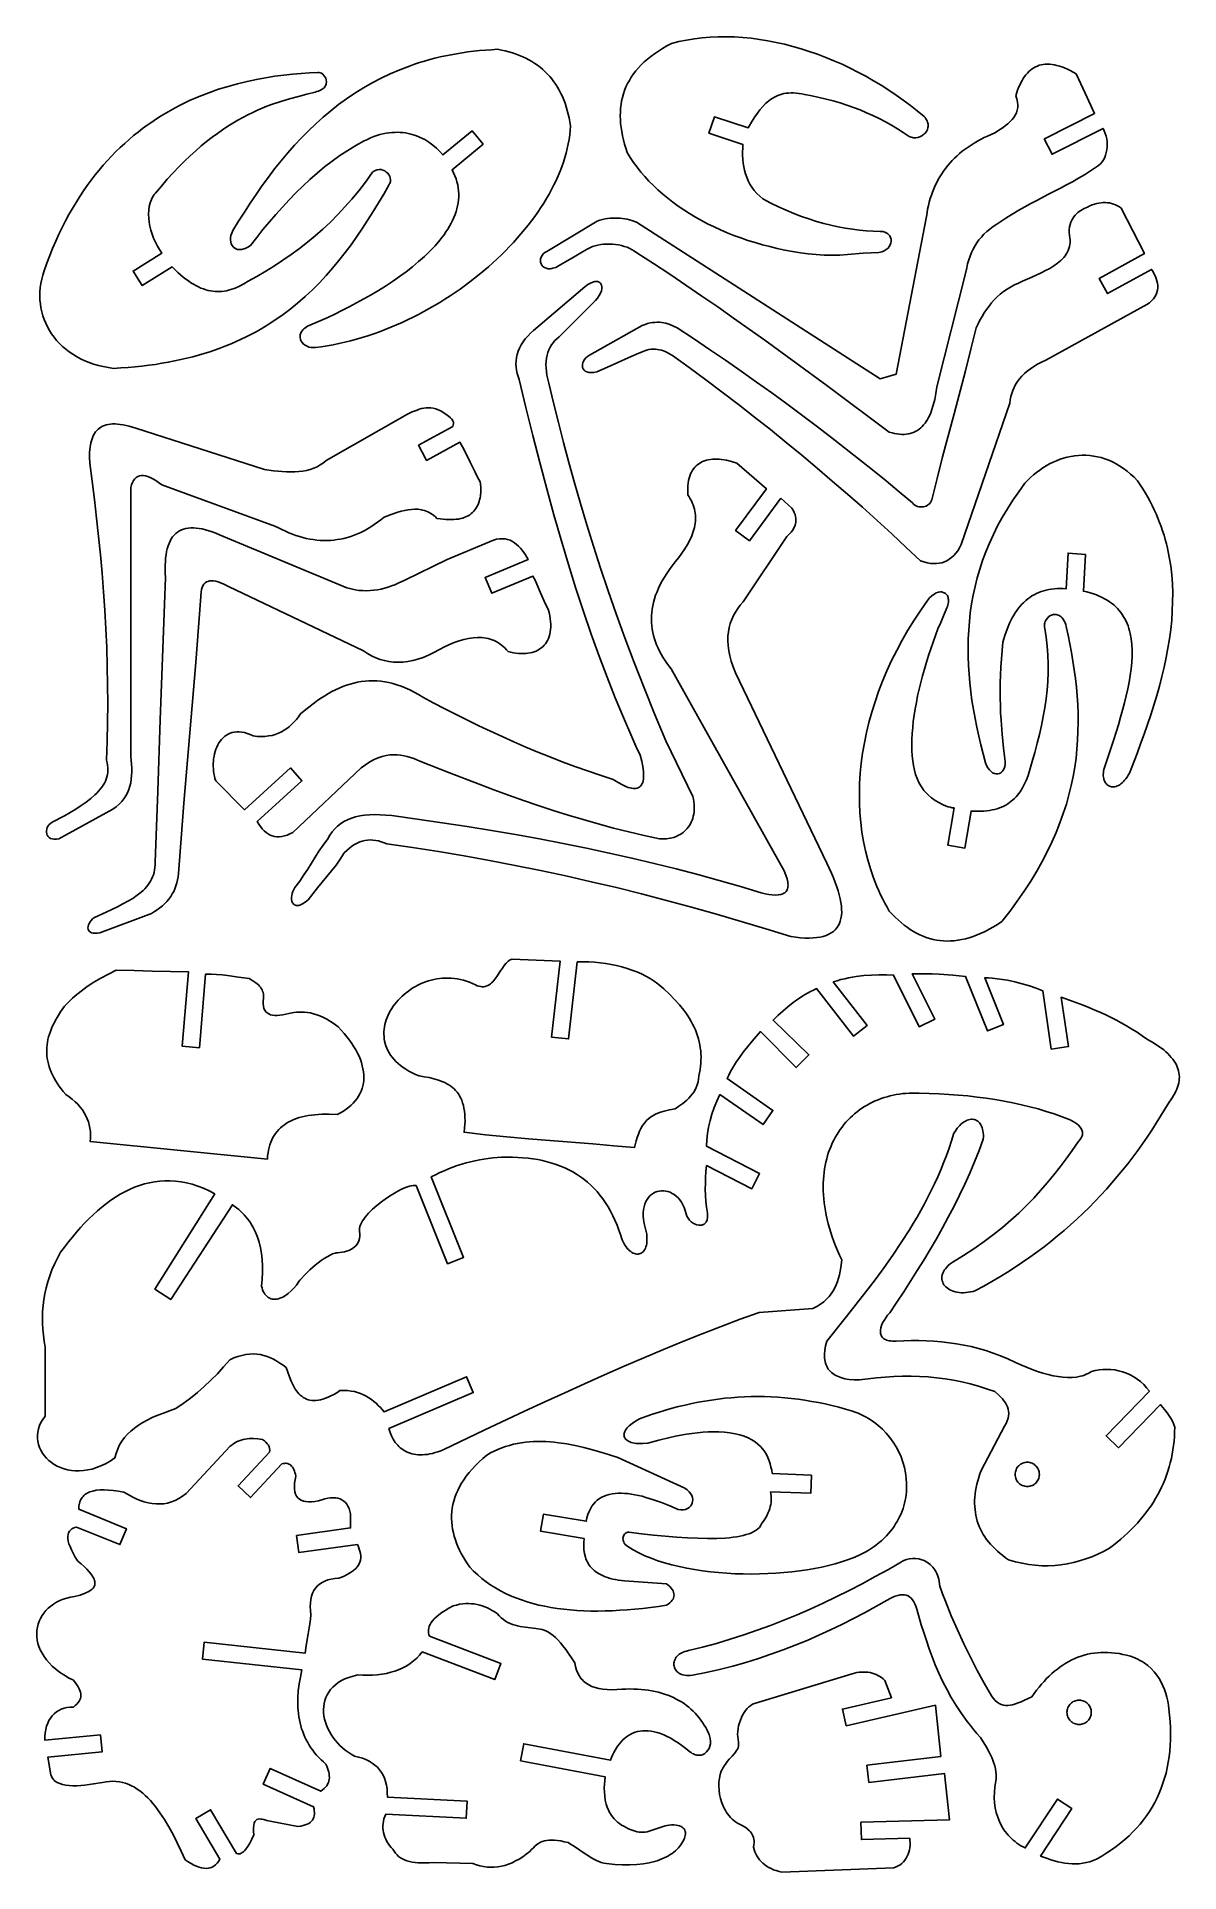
# Model space of a CAD drawing. Extents: x 13 to 179, y 9 to 275.
import ezdxf

# ---------------------------------------------------------------- set-up
doc = ezdxf.new("R2010")
doc.units = 0
doc.layers.add('Nível Padrão', color=1, linetype='CONTINUOUS')

msp = doc.modelspace()

# ---------------------------------------------------------------- linework, layer by layer
at = {"layer": 'Nível Padrão'}
for points in [[(105.18, 274.25), (104.52, 273.9), (103.89, 273.54), (103.3, 273.16), (102.74, 272.78), (102.21, 272.39), (101.71, 271.99), (101.25, 271.58), (100.81, 271.16), (100.41, 270.73), (100.03, 270.29), (99.69, 269.84), (99.37, 269.38), (99.09, 268.91), (98.83, 268.44), (98.6, 267.95), (98.4, 267.46), (98.23, 266.95), (98.09, 266.44), (97.97, 265.92), (97.88, 265.4), (97.82, 264.86), (97.78, 264.31), (97.77, 263.76), (97.78, 263.2), (97.82, 262.63), (97.89, 262.05), (97.98, 261.47), (98.09, 260.88), (98.23, 260.28), (98.39, 259.67), (98.58, 259.06), (98.79, 258.44), (99.23, 257.72), (99.7, 257.01), (100.21, 256.31), (100.75, 255.62), (101.32, 254.95), (101.93, 254.3), (102.57, 253.65), (103.23, 253.03), (103.93, 252.41), (104.65, 251.82), (105.4, 251.24), (106.18, 250.67), (106.98, 250.13), (107.81, 249.6), (108.66, 249.09), (109.54, 248.59), (110.44, 248.12), (111.37, 247.67), (112.31, 247.23), (113.28, 246.82), (114.26, 246.43), (115.27, 246.06), (116.29, 245.71), (117.33, 245.38), (118.39, 245.08), (119.46, 244.8), (120.55, 244.54), (121.66, 244.31), (122.77, 244.1), (123.91, 243.92), (125.05, 243.77), (126.2, 243.64), (126.77, 243.59), (127.34, 243.56), (128.47, 243.54), (129.6, 243.58), (130.74, 243.65), (133.01, 243.83), (134.15, 243.91), (135.29, 243.97), (135.5, 244.01), (135.7, 244.05), (135.88, 244.11), (136.06, 244.18), (136.21, 244.27), (136.36, 244.36), (136.61, 244.56), (136.8, 244.8), (136.94, 245.05), (137.03, 245.32), (137.07, 245.59), (137.05, 245.86), (136.98, 246.11), (136.85, 246.35), (136.68, 246.56), (136.57, 246.66), (136.45, 246.74), (136.32, 246.81), (136.17, 246.88), (136.01, 246.93), (135.84, 246.97), (135.65, 246.99), (135.46, 247), (134.46, 247.03), (133.46, 247.09), (132.46, 247.18), (131.44, 247.31), (130.41, 247.47), (129.38, 247.66), (128.33, 247.89), (127.28, 248.16), (126.22, 248.46), (125.14, 248.81), (124.06, 249.19), (122.96, 249.61), (121.85, 250.07), (120.74, 250.57), (119.61, 251.12), (118.47, 251.71), (118, 252.11), (117.57, 252.52), (117.2, 252.96), (116.86, 253.41), (116.57, 253.88), (116.32, 254.36), (116.11, 254.85), (115.93, 255.36), (115.79, 255.87), (115.68, 256.39), (115.6, 256.92), (115.54, 257.46), (115.52, 258), (115.51, 258.54), (115.53, 259.09), (115.57, 259.63), (110.64, 261.25), (111.42, 263.62), (116.32, 262.02), (116.97, 263.1), (117.31, 263.63), (117.67, 264.15), (118.04, 264.64), (118.44, 265.11), (118.86, 265.55), (119.32, 265.94), (119.56, 266.12), (119.8, 266.29), (120.06, 266.44), (120.33, 266.58), (120.61, 266.7), (120.9, 266.81), (121.2, 266.9), (121.52, 266.98), (121.84, 267.04), (122.18, 267.07), (122.54, 267.09), (122.9, 267.09), (123.29, 267.06), (123.68, 267.01), (124.09, 266.94), (124.52, 266.85), (125.58, 266.66), (126.62, 266.44), (127.65, 266.2), (128.66, 265.93), (129.66, 265.64), (130.65, 265.32), (131.62, 264.98), (132.57, 264.62), (133.51, 264.22), (134.43, 263.81), (135.34, 263.37), (136.23, 262.9), (137.11, 262.41), (137.98, 261.9), (138.83, 261.36), (139.66, 260.79), (139.82, 260.72), (139.98, 260.66), (140.15, 260.62), (140.31, 260.59), (140.63, 260.58), (140.95, 260.63), (141.25, 260.72), (141.53, 260.87), (141.78, 261.05), (142, 261.27), (142.18, 261.51), (142.32, 261.79), (142.4, 262.08), (142.42, 262.23), (142.43, 262.38), (142.42, 262.54), (142.39, 262.7), (142.35, 262.86), (142.29, 263.02), (142.21, 263.18), (142.11, 263.34), (141.99, 263.5), (141.85, 263.65), (140.86, 264.47), (139.86, 265.27), (138.83, 266.04), (137.78, 266.78), (136.71, 267.5), (135.62, 268.2), (134.51, 268.86), (133.39, 269.5), (132.25, 270.11), (131.1, 270.69), (129.94, 271.24), (128.76, 271.75), (127.58, 272.24), (126.39, 272.69), (125.19, 273.1), (123.99, 273.49), (122.79, 273.83), (121.58, 274.14), (120.37, 274.42), (119.16, 274.65), (117.95, 274.85), (116.75, 275.01), (115.55, 275.13), (114.36, 275.2), (113.17, 275.24), (111.99, 275.23), (110.82, 275.18), (109.67, 275.09), (108.52, 274.95), (107.39, 274.76), (106.28, 274.53), (105.18, 274.25)], [(44.12, 244.98), (43.73, 244.71), (43.36, 244.52), (43.18, 244.46), (43, 244.41), (42.83, 244.37), (42.67, 244.36), (42.52, 244.36), (42.37, 244.37), (42.23, 244.4), (42.1, 244.44), (41.86, 244.57), (41.65, 244.74), (41.48, 244.95), (41.35, 245.19), (41.27, 245.47), (41.23, 245.77), (41.24, 246.09), (41.3, 246.43), (41.42, 246.77), (41.59, 247.12), (42.41, 248.47), (43.24, 249.8), (44.08, 251.1), (44.94, 252.38), (45.82, 253.64), (46.72, 254.87), (47.63, 256.07), (48.57, 257.24), (49.53, 258.38), (50.51, 259.49), (51.51, 260.56), (52.54, 261.6), (53.59, 262.61), (54.67, 263.58), (55.78, 264.51), (56.92, 265.4), (58.08, 266.25), (59.28, 267.06), (60.51, 267.83), (61.78, 268.55), (63.08, 269.23), (64.41, 269.87), (65.78, 270.45), (67.19, 270.99), (67.91, 271.24), (68.64, 271.48), (69.38, 271.7), (70.13, 271.92), (70.88, 272.12), (71.65, 272.3), (72.43, 272.48), (73.22, 272.63), (74.03, 272.78), (74.84, 272.91), (75.66, 273.03), (76.5, 273.13), (77.34, 273.22), (78.2, 273.3), (79.07, 273.36), (79.95, 273.41), (80.52, 273.3), (81.07, 273.18), (81.61, 273.04), (82.14, 272.88), (82.65, 272.71), (83.14, 272.53), (83.62, 272.33), (84.08, 272.11), (84.53, 271.88), (84.96, 271.63), (85.37, 271.37), (85.77, 271.09), (86.16, 270.8), (86.53, 270.49), (86.88, 270.17), (87.22, 269.83), (87.54, 269.48), (87.85, 269.11), (88.15, 268.72), (88.42, 268.32), (88.68, 267.9), (88.93, 267.47), (89.16, 267.02), (89.38, 266.56), (89.58, 266.08), (89.76, 265.59), (89.93, 265.08), (90.08, 264.56), (90.22, 264.02), (90.35, 263.46), (90.45, 262.89), (90.55, 262.31), (90.5, 261.66), (90.44, 261), (90.35, 260.35), (90.23, 259.69), (90.09, 259.03), (89.93, 258.37), (89.74, 257.71), (89.53, 257.05), (89.29, 256.39), (89.04, 255.72), (88.76, 255.06), (88.46, 254.4), (88.14, 253.74), (87.81, 253.08), (87.45, 252.42), (87.07, 251.77), (86.67, 251.11), (86.25, 250.46), (85.81, 249.82), (85.36, 249.17), (84.89, 248.53), (84.4, 247.9), (83.89, 247.27), (83.37, 246.65), (82.83, 246.03), (82.27, 245.41), (81.7, 244.81), (81.12, 244.21), (80.52, 243.61), (79.9, 243.03), (78.64, 241.88), (77.32, 240.77), (75.95, 239.69), (74.54, 238.65), (73.08, 237.66), (72.34, 237.18), (71.59, 236.71), (70.83, 236.26), (70.06, 235.81), (69.28, 235.38), (68.5, 234.97), (67.71, 234.57), (66.91, 234.18), (66.11, 233.8), (65.3, 233.44), (64.48, 233.1), (63.66, 232.77), (62.83, 232.46), (62, 232.16), (61.17, 231.88), (60.33, 231.62), (59.49, 231.37), (58.64, 231.15), (57.8, 230.94), (56.95, 230.75), (56.1, 230.58), (55.25, 230.42), (54.39, 230.29), (53.54, 230.18), (53.22, 230.15), (52.91, 230.18), (52.61, 230.24), (52.33, 230.35), (52.07, 230.5), (51.84, 230.67), (51.64, 230.88), (51.49, 231.1), (51.38, 231.35), (51.32, 231.61), (51.32, 231.75), (51.33, 231.88), (51.35, 232.02), (51.39, 232.16), (51.45, 232.3), (51.53, 232.45), (51.62, 232.59), (51.74, 232.73), (51.87, 232.86), (52.03, 233), (52.2, 233.13), (52.4, 233.27), (54.33, 234.09), (55.33, 234.54), (56.36, 235.03), (57.4, 235.54), (58.45, 236.07), (59.51, 236.63), (60.57, 237.21), (61.63, 237.82), (62.68, 238.45), (63.72, 239.09), (64.73, 239.76), (65.73, 240.45), (66.69, 241.16), (67.62, 241.88), (68.51, 242.62), (69.36, 243.38), (70.16, 244.15), (70.9, 244.93), (71.59, 245.73), (71.91, 246.13), (72.21, 246.53), (72.49, 246.94), (72.76, 247.35), (73.01, 247.77), (73.24, 248.18), (73.45, 248.6), (73.64, 249.02), (73.81, 249.45), (73.95, 249.87), (74.08, 250.3), (74.18, 250.72), (74.25, 251.15), (74.31, 251.58), (74.34, 252.02), (74.34, 252.45), (74.32, 252.89), (74.26, 253.32), (74.19, 253.76), (74.08, 254.2), (73.95, 254.63), (73.78, 255.07), (73.59, 255.51), (73.37, 255.95), (77.88, 259.66), (76.29, 261.59), (72.04, 258.1), (71.6, 258.6), (71.11, 259.08), (70.58, 259.53), (70.01, 259.94), (69.4, 260.31), (69.09, 260.48), (68.76, 260.64), (68.43, 260.78), (68.08, 260.91), (67.73, 261.03), (67.37, 261.13), (67, 261.21), (66.63, 261.28), (66.25, 261.33), (65.85, 261.36), (65.45, 261.38), (65.05, 261.37), (64.63, 261.35), (64.21, 261.3), (63.79, 261.24), (63.35, 261.15), (62.91, 261.04), (62.46, 260.9), (62.01, 260.75), (61.55, 260.56), (61.08, 260.35), (60.61, 260.12), (59.4, 259.46), (58.23, 258.75), (57.08, 257.99), (55.96, 257.19), (54.87, 256.35), (53.8, 255.46), (52.75, 254.54), (51.72, 253.59), (50.72, 252.6), (49.73, 251.59), (48.76, 250.54), (47.81, 249.47), (46.87, 248.38), (45.94, 247.26), (45.03, 246.13), (44.12, 244.98)], [(53.88, 270.04), (53.97, 270.06), (54.06, 270.06), (54.25, 270.02), (54.44, 269.93), (54.62, 269.8), (54.78, 269.63), (54.93, 269.43), (55.04, 269.21), (55.11, 268.97), (55.14, 268.72), (55.12, 268.47), (55.09, 268.34), (55.04, 268.21), (54.98, 268.09), (54.9, 267.97), (54.8, 267.85), (54.68, 267.74), (54.54, 267.63), (54.38, 267.53), (54.2, 267.43), (53.99, 267.35), (53.76, 267.27), (53.51, 267.2), (52.3, 266.91), (51.07, 266.59), (49.81, 266.25), (48.52, 265.85), (47.2, 265.4), (46.52, 265.15), (45.84, 264.87), (45.15, 264.58), (44.45, 264.26), (43.74, 263.91), (43.03, 263.54), (42.3, 263.14), (41.57, 262.71), (40.83, 262.25), (40.08, 261.75), (39.32, 261.22), (38.55, 260.65), (37.77, 260.05), (36.98, 259.4), (36.18, 258.71), (35.38, 257.97), (34.56, 257.19), (33.74, 256.37), (32.9, 255.49), (32.05, 254.56), (31.2, 253.58), (30.33, 252.55), (30.17, 252.34), (30.02, 252.12), (29.89, 251.89), (29.77, 251.65), (29.67, 251.4), (29.58, 251.15), (29.45, 250.63), (29.37, 250.08), (29.34, 249.52), (29.36, 248.95), (29.42, 248.36), (29.53, 247.78), (29.68, 247.19), (29.86, 246.6), (30.08, 246.02), (30.34, 245.45), (30.62, 244.89), (30.92, 244.36), (31.25, 243.85), (27.11, 241.26), (28.43, 239.14), (32.78, 241.85), (33.18, 241.45), (33.58, 241.07), (33.97, 240.72), (34.36, 240.39), (34.74, 240.09), (35.12, 239.82), (35.49, 239.56), (35.86, 239.34), (36.22, 239.14), (36.58, 238.96), (36.94, 238.8), (37.29, 238.66), (37.64, 238.55), (37.98, 238.46), (38.33, 238.38), (38.66, 238.33), (39, 238.3), (39.33, 238.28), (39.66, 238.29), (39.99, 238.31), (40.32, 238.35), (40.64, 238.4), (40.96, 238.47), (41.28, 238.56), (41.91, 238.78), (42.54, 239.06), (43.16, 239.39), (43.79, 239.77), (45.07, 240.49), (46.34, 241.24), (47.59, 242.01), (48.82, 242.82), (50.03, 243.65), (51.22, 244.52), (52.38, 245.43), (53.52, 246.37), (54.64, 247.35), (55.73, 248.37), (56.79, 249.44), (57.83, 250.55), (58.85, 251.7), (59.83, 252.91), (60.79, 254.16), (61.71, 255.47), (61.84, 255.6), (61.97, 255.7), (62.11, 255.79), (62.25, 255.86), (62.38, 255.91), (62.52, 255.95), (62.81, 255.98), (63.08, 255.96), (63.35, 255.89), (63.6, 255.77), (63.82, 255.62), (64.03, 255.44), (64.19, 255.23), (64.32, 255), (64.41, 254.75), (64.44, 254.49), (64.42, 254.23), (64.39, 254.1), (64.34, 253.97), (64.27, 253.84), (64.19, 253.71), (63.45, 252.43), (62.7, 251.17), (61.93, 249.91), (61.15, 248.68), (60.36, 247.46), (59.54, 246.26), (58.71, 245.08), (57.85, 243.93), (56.96, 242.8), (56.04, 241.69), (55.1, 240.62), (54.12, 239.57), (53.11, 238.55), (52.06, 237.56), (50.97, 236.61), (49.84, 235.69), (48.66, 234.81), (47.44, 233.97), (46.81, 233.57), (46.17, 233.17), (45.52, 232.79), (44.85, 232.41), (44.17, 232.05), (43.48, 231.7), (42.78, 231.36), (42.05, 231.03), (41.32, 230.71), (40.57, 230.4), (39.81, 230.11), (39.03, 229.83), (38.23, 229.56), (37.42, 229.3), (36.6, 229.06), (35.75, 228.83), (34.89, 228.61), (34.02, 228.41), (33.12, 228.22), (32.21, 228.04), (31.29, 227.88), (30.34, 227.73), (29.38, 227.6), (28.39, 227.48), (27.39, 227.37), (26.37, 227.28), (25.33, 227.21), (24.27, 227.15), (23.51, 227.26), (22.77, 227.4), (22.06, 227.57), (21.37, 227.77), (20.71, 228), (20.08, 228.26), (19.47, 228.54), (18.89, 228.85), (18.34, 229.19), (17.82, 229.55), (17.32, 229.93), (16.85, 230.34), (16.42, 230.76), (16.01, 231.21), (15.63, 231.67), (15.28, 232.15), (14.97, 232.65), (14.68, 233.16), (14.43, 233.69), (14.21, 234.22), (14.02, 234.77), (13.86, 235.33), (13.74, 235.91), (13.65, 236.48), (13.59, 237.07), (13.57, 237.66), (13.59, 238.26), (13.63, 238.86), (13.72, 239.46), (13.84, 240.07), (13.99, 240.68), (14.18, 241.28), (14.58, 242.4), (15, 243.49), (15.43, 244.55), (15.88, 245.58), (16.34, 246.59), (16.81, 247.57), (17.29, 248.52), (17.79, 249.44), (18.3, 250.34), (18.82, 251.21), (19.36, 252.06), (19.9, 252.88), (20.46, 253.67), (21.02, 254.44), (21.6, 255.19), (22.19, 255.91), (22.78, 256.61), (23.38, 257.29), (23.99, 257.94), (24.61, 258.57), (25.24, 259.18), (25.88, 259.77), (26.52, 260.34), (27.16, 260.89), (27.82, 261.41), (28.48, 261.92), (29.14, 262.41), (29.81, 262.87), (30.49, 263.32), (31.16, 263.75), (31.85, 264.16), (32.53, 264.56), (33.22, 264.94), (33.91, 265.3), (34.6, 265.64), (35.3, 265.97), (36.69, 266.57), (38.08, 267.12), (39.48, 267.61), (40.87, 268.04), (42.25, 268.42), (43.63, 268.76), (44.99, 269.05), (46.33, 269.29), (47.65, 269.5), (48.96, 269.67), (50.23, 269.8), (51.48, 269.91), (52.7, 269.99), (53.88, 270.04)], [(155.13, 266.68), (155.41, 267.49), (155.55, 267.87), (155.71, 268.23), (155.87, 268.56), (156.05, 268.89), (156.23, 269.19), (156.42, 269.47), (156.62, 269.73), (156.83, 269.97), (157.05, 270.19), (157.28, 270.39), (157.51, 270.58), (157.76, 270.74), (158.01, 270.88), (158.28, 270.99), (158.55, 271.09), (158.84, 271.17), (159.13, 271.22), (159.43, 271.25), (159.75, 271.26), (160.07, 271.25), (160.41, 271.22), (160.75, 271.16), (161.1, 271.08), (161.47, 270.98), (161.84, 270.86), (162.23, 270.71), (162.63, 270.53), (163.03, 270.34), (163.45, 270.12), (163.88, 269.88), (165.21, 267.04), (166.58, 264.12), (159.43, 260.49), (159.34, 260.46), (159.34, 260.45), (159.27, 260.42), (160.41, 258.19), (167.82, 261.95), (167.99, 261.59), (168.13, 261.21), (168.25, 260.82), (168.33, 260.42), (168.38, 260.02), (168.4, 259.61), (168.4, 259.21), (168.36, 258.82), (168.28, 258.44), (168.18, 258.07), (168.04, 257.72), (167.87, 257.39), (167.67, 257.09), (167.43, 256.81), (167.16, 256.57), (166.86, 256.37), (165.98, 255.78), (165.11, 255.23), (164.25, 254.71), (163.38, 254.21), (162.51, 253.74), (161.64, 253.28), (159.91, 252.4), (158.18, 251.51), (157.31, 251.05), (156.44, 250.58), (155.57, 250.09), (154.7, 249.56), (153.83, 249.01), (152.96, 248.42), (152.4, 248.07), (151.87, 247.72), (151.39, 247.35), (150.94, 246.98), (150.53, 246.59), (150.15, 246.19), (149.8, 245.77), (149.49, 245.34), (149.2, 244.89), (148.94, 244.42), (148.71, 243.93), (148.51, 243.42), (148.32, 242.88), (148.16, 242.32), (148.02, 241.73), (147.9, 241.11), (143.7, 224.46), (143.56, 223.51), (143.39, 222.62), (143.18, 221.79), (142.94, 221.03), (142.8, 220.68), (142.66, 220.35), (142.5, 220.03), (142.34, 219.73), (142.16, 219.45), (141.98, 219.19), (141.78, 218.95), (141.58, 218.72), (141.36, 218.52), (141.14, 218.33), (140.9, 218.16), (140.65, 218.02), (140.39, 217.89), (140.12, 217.79), (139.84, 217.7), (139.55, 217.64), (139.25, 217.6), (138.94, 217.57), (138.61, 217.57), (138.27, 217.59), (137.92, 217.64), (137.56, 217.7), (137.19, 217.79), (136.8, 217.9), (127.74, 224.64), (123.24, 227.95), (118.74, 231.22), (114.2, 234.45), (111.92, 236.05), (109.61, 237.64), (107.29, 239.22), (104.94, 240.79), (102.57, 242.35), (100.17, 243.91), (99.85, 244.14), (99.5, 244.35), (99.14, 244.54), (98.75, 244.7), (98.35, 244.83), (97.94, 244.95), (97.51, 245.04), (97.08, 245.1), (96.65, 245.15), (96.21, 245.17), (95.78, 245.17), (95.35, 245.14), (94.93, 245.09), (94.52, 245.02), (94.12, 244.93), (93.74, 244.81), (92.99, 244.41), (92.31, 244.03), (91.07, 243.3), (89.84, 242.58), (89.16, 242.2), (88.41, 241.79), (88, 241.66), (87.82, 241.62), (87.64, 241.6), (87.47, 241.6), (87.31, 241.6), (87.16, 241.63), (87.02, 241.66), (86.77, 241.77), (86.56, 241.92), (86.4, 242.1), (86.29, 242.31), (86.21, 242.54), (86.19, 242.78), (86.22, 243.03), (86.29, 243.28), (86.42, 243.51), (86.6, 243.74), (86.84, 243.94), (87.13, 244.11), (94.41, 248.51), (94.8, 248.63), (95.18, 248.73), (95.56, 248.81), (95.93, 248.87), (96.3, 248.91), (96.67, 248.94), (97.03, 248.95), (97.39, 248.94), (97.74, 248.92), (98.09, 248.88), (98.44, 248.83), (98.79, 248.76), (99.47, 248.58), (100.13, 248.35), (135.46, 225.64), (137.81, 226.31), (142.18, 249.19), (142.27, 249.72), (142.36, 250.25), (142.48, 250.76), (142.6, 251.27), (142.74, 251.76), (142.9, 252.25), (143.07, 252.72), (143.26, 253.18), (143.46, 253.64), (143.67, 254.08), (143.9, 254.52), (144.15, 254.94), (144.4, 255.35), (144.68, 255.76), (144.97, 256.15), (145.27, 256.54), (145.59, 256.91), (145.92, 257.27), (146.27, 257.63), (146.63, 257.97), (147, 258.3), (147.39, 258.62), (147.8, 258.94), (148.22, 259.24), (148.65, 259.53), (149.1, 259.81), (149.57, 260.09), (150.05, 260.35), (150.54, 260.6), (151.05, 260.84), (151.57, 261.08), (152.11, 261.3), (152.92, 261.81), (153.31, 262.07), (153.67, 262.34), (154.01, 262.62), (154.33, 262.92), (154.61, 263.22), (154.86, 263.53), (155.06, 263.86), (155.23, 264.21), (155.35, 264.57), (155.42, 264.95), (155.44, 265.35), (155.4, 265.77), (155.3, 266.21), (155.13, 266.68)], [(156.14, 239.77), (157.48, 240.38), (158.82, 241), (159.46, 241.32), (160.08, 241.65), (160.66, 242.01), (161.2, 242.38), (161.45, 242.58), (161.68, 242.79), (161.9, 243.01), (162.11, 243.23), (162.29, 243.46), (162.46, 243.71), (162.61, 243.96), (162.74, 244.23), (162.84, 244.51), (162.92, 244.8), (162.98, 245.1), (163.01, 245.42), (163.02, 245.75), (163, 246.09), (162.95, 246.45), (162.87, 246.83), (162.9, 247.26), (162.96, 247.65), (163.04, 248.01), (163.14, 248.33), (163.26, 248.63), (163.41, 248.9), (163.56, 249.14), (163.74, 249.36), (163.93, 249.56), (164.13, 249.74), (164.35, 249.91), (164.58, 250.05), (165.06, 250.31), (165.56, 250.53), (165.9, 250.7), (166.23, 250.84), (166.56, 250.96), (166.88, 251.05), (167.2, 251.12), (167.52, 251.17), (167.83, 251.19), (168.14, 251.19), (168.44, 251.17), (168.74, 251.13), (169.03, 251.06), (169.32, 250.97), (169.61, 250.85), (169.89, 250.71), (170.17, 250.55), (170.44, 250.36), (173.81, 243.78), (167.25, 240.19), (168.45, 238), (174.84, 241.5), (175.05, 241.16), (175.23, 240.83), (175.39, 240.49), (175.53, 240.16), (175.63, 239.82), (175.7, 239.48), (175.74, 239.15), (175.74, 238.81), (175.7, 238.49), (175.62, 238.16), (175.5, 237.85), (175.33, 237.54), (175.11, 237.24), (174.84, 236.95), (174.52, 236.67), (174.14, 236.4), (159.51, 228.33), (158.88, 228.04), (158.3, 227.74), (157.76, 227.42), (157.26, 227.09), (156.8, 226.74), (156.39, 226.38), (156.01, 226.01), (155.68, 225.63), (155.38, 225.23), (155.12, 224.82), (154.9, 224.39), (154.71, 223.96), (154.56, 223.51), (154.44, 223.05), (154.35, 222.59), (154.29, 222.11), (147.23, 201.59), (146.98, 201.13), (146.72, 200.71), (146.44, 200.34), (146.14, 200.01), (145.83, 199.71), (145.5, 199.46), (145.16, 199.26), (144.8, 199.09), (144.42, 198.96), (144.03, 198.88), (143.62, 198.83), (143.2, 198.83), (142.76, 198.87), (142.3, 198.95), (141.83, 199.07), (141.34, 199.23), (139.26, 201.19), (137.16, 203.14), (135.03, 205.08), (132.89, 207), (130.72, 208.91), (128.53, 210.81), (126.32, 212.69), (124.09, 214.56), (121.83, 216.42), (119.55, 218.26), (117.25, 220.09), (114.92, 221.9), (112.57, 223.7), (110.19, 225.48), (107.78, 227.25), (105.35, 229), (104.83, 229.32), (104.57, 229.46), (104.3, 229.58), (104.03, 229.69), (103.75, 229.78), (103.46, 229.85), (103.16, 229.9), (102.86, 229.93), (102.55, 229.93), (102.23, 229.91), (101.9, 229.86), (101.56, 229.77), (101.21, 229.66), (100.84, 229.52), (100.47, 229.34), (98.9, 228.67), (97.41, 227.99), (95.93, 227.32), (94.35, 226.65), (93.92, 226.57), (93.54, 226.54), (93.21, 226.57), (92.93, 226.64), (92.7, 226.76), (92.52, 226.91), (92.39, 227.09), (92.31, 227.29), (92.28, 227.51), (92.29, 227.74), (92.35, 227.97), (92.45, 228.21), (92.59, 228.44), (92.78, 228.66), (93.01, 228.87), (93.29, 229.05), (100.97, 233.38), (101.36, 233.52), (101.73, 233.64), (102.1, 233.73), (102.45, 233.79), (102.8, 233.82), (103.13, 233.83), (103.46, 233.83), (103.78, 233.8), (104.08, 233.75), (104.38, 233.68), (104.67, 233.6), (104.96, 233.51), (105.5, 233.29), (106.02, 233.04), (108.38, 231.47), (110.72, 229.9), (113.02, 228.32), (115.29, 226.75), (117.53, 225.17), (119.74, 223.59), (121.92, 222), (124.06, 220.41), (126.18, 218.83), (128.27, 217.24), (130.32, 215.64), (132.35, 214.05), (134.35, 212.45), (136.32, 210.85), (138.25, 209.25), (140.16, 207.64), (140.32, 207.47), (140.49, 207.33), (140.68, 207.21), (140.89, 207.13), (141.1, 207.08), (141.31, 207.05), (141.53, 207.05), (141.74, 207.07), (141.95, 207.12), (142.15, 207.19), (142.33, 207.29), (142.5, 207.41), (142.66, 207.54), (142.78, 207.7), (142.89, 207.88), (142.96, 208.07), (143.73, 211.19), (144.53, 214.31), (146.19, 220.56), (147.84, 226.8), (148.64, 229.92), (149.42, 233.04), (149.68, 233.61), (149.95, 234.16), (150.25, 234.69), (150.56, 235.21), (150.9, 235.7), (151.26, 236.18), (151.63, 236.64), (152.03, 237.08), (152.46, 237.5), (152.9, 237.9), (153.38, 238.27), (153.88, 238.62), (154.4, 238.94), (154.95, 239.24), (155.53, 239.52), (156.14, 239.77)], [(44.5, 173.86), (45.1, 173.79), (45.68, 173.76), (46.23, 173.78), (46.76, 173.84), (47.26, 173.93), (47.73, 174.06), (48.18, 174.23), (48.61, 174.44), (49.02, 174.67), (49.41, 174.93), (49.78, 175.22), (50.13, 175.54), (50.47, 175.88), (50.79, 176.25), (51.1, 176.63), (51.4, 177.04), (52.4, 177.88), (53.4, 178.65), (53.91, 179.02), (54.41, 179.36), (54.92, 179.68), (55.44, 179.99), (55.95, 180.27), (56.47, 180.54), (56.99, 180.78), (57.52, 181), (58.05, 181.19), (58.58, 181.36), (59.12, 181.51), (59.66, 181.63), (60.2, 181.72), (60.76, 181.79), (61.31, 181.83), (61.87, 181.84), (62.44, 181.82), (63.02, 181.77), (63.6, 181.69), (64.18, 181.58), (64.77, 181.43), (65.37, 181.26), (65.98, 181.05), (66.59, 180.8), (67.22, 180.52), (67.85, 180.2), (68.48, 179.85), (69.13, 179.46), (70.73, 178.61), (72.34, 177.77), (73.97, 176.94), (75.61, 176.12), (77.26, 175.32), (78.94, 174.53), (80.63, 173.75), (82.33, 172.99), (84.06, 172.24), (85.81, 171.51), (87.57, 170.8), (89.36, 170.1), (91.17, 169.43), (93, 168.77), (94.86, 168.14), (96.74, 167.52), (97.45, 167.09), (98.09, 166.74), (98.67, 166.48), (98.94, 166.39), (99.19, 166.31), (99.43, 166.26), (99.65, 166.23), (99.85, 166.22), (100.04, 166.23), (100.22, 166.27), (100.38, 166.32), (100.53, 166.4), (100.66, 166.5), (100.77, 166.62), (100.87, 166.77), (100.96, 166.93), (101.02, 167.12), (101.08, 167.33), (101.12, 167.56), (101.14, 167.81), (101.15, 168.09), (101.12, 168.7), (101.03, 169.4), (100.88, 170.19), (100.66, 171.06), (100.05, 172.38), (99.43, 173.73), (98.22, 176.5), (97.03, 179.37), (95.85, 182.35), (94.7, 185.42), (93.56, 188.6), (92.44, 191.87), (91.33, 195.24), (90.25, 198.7), (89.18, 202.26), (88.13, 205.92), (87.1, 209.66), (86.08, 213.5), (85.08, 217.43), (84.09, 221.45), (83.12, 225.55), (82.94, 225.98), (82.8, 226.42), (82.7, 226.87), (82.65, 227.32), (82.63, 227.78), (82.66, 228.24), (82.72, 228.71), (82.83, 229.17), (82.98, 229.63), (83.17, 230.09), (83.4, 230.54), (83.67, 230.99), (83.99, 231.42), (84.34, 231.84), (84.74, 232.25), (85.17, 232.64), (92.64, 238.99), (93.05, 239.29), (93.44, 239.52), (93.79, 239.66), (93.95, 239.71), (94.1, 239.74), (94.25, 239.75), (94.38, 239.74), (94.51, 239.72), (94.62, 239.69), (94.72, 239.64), (94.81, 239.57), (94.89, 239.5), (94.96, 239.41), (95.01, 239.31), (95.06, 239.21), (95.1, 238.96), (95.1, 238.68), (95.03, 238.38), (94.91, 238.05), (94.73, 237.7), (94.49, 237.34), (94.18, 236.98), (88.91, 231.71), (88.59, 231.45), (88.3, 231.17), (88.03, 230.86), (87.8, 230.54), (87.59, 230.2), (87.41, 229.84), (87.27, 229.46), (87.15, 229.06), (87.06, 228.63), (87.01, 228.19), (86.99, 227.71), (87, 227.22), (87.05, 226.7), (87.14, 226.16), (87.26, 225.59), (87.41, 224.99), (88.1, 222.14), (88.81, 219.28), (89.54, 216.39), (90.32, 213.48), (91.13, 210.53), (91.99, 207.53), (92.9, 204.47), (93.87, 201.36), (94.9, 198.17), (96.01, 194.89), (97.18, 191.54), (98.44, 188.08), (99.79, 184.52), (101.22, 180.84), (102.76, 177.05), (104.39, 173.12), (108.31, 165.09), (108.4, 164.68), (108.45, 164.28), (108.49, 163.9), (108.5, 163.53), (108.5, 163.18), (108.47, 162.84), (108.43, 162.51), (108.36, 162.2), (108.28, 161.9), (108.18, 161.62), (108.07, 161.35), (107.94, 161.1), (107.8, 160.86), (107.64, 160.63), (107.47, 160.42), (107.29, 160.22), (107.1, 160.04), (106.89, 159.87), (106.68, 159.71), (106.46, 159.57), (106.24, 159.44), (106, 159.33), (105.52, 159.14), (105.01, 159.01), (104.5, 158.93), (103.98, 158.91), (103.46, 158.94), (101.22, 159.42), (98.99, 159.93), (96.78, 160.49), (94.58, 161.08), (92.39, 161.71), (90.22, 162.37), (88.05, 163.05), (85.88, 163.76), (83.73, 164.5), (81.58, 165.26), (79.43, 166.05), (77.29, 166.85), (73, 168.5), (68.71, 170.2), (68.27, 170.39), (67.82, 170.56), (67.36, 170.72), (66.88, 170.86), (66.4, 170.98), (65.91, 171.06), (65.4, 171.11), (64.88, 171.12), (64.35, 171.09), (63.8, 171), (63.24, 170.87), (62.66, 170.67), (62.07, 170.41), (61.45, 170.08), (60.82, 169.68), (60.17, 169.2), (50.28, 159.87), (49.86, 159.64), (49.45, 159.47), (49.05, 159.34), (48.67, 159.25), (48.31, 159.21), (47.95, 159.22), (47.61, 159.26), (47.29, 159.35), (46.97, 159.48), (46.67, 159.65), (46.38, 159.86), (46.11, 160.1), (45.84, 160.39), (45.59, 160.71), (45.34, 161.06), (45.11, 161.45), (51.59, 167.36), (49.91, 169.21), (43.27, 163.15), (39.08, 167.33), (38.98, 167.67), (38.89, 168.02), (38.82, 168.38), (38.77, 168.74), (38.74, 169.1), (38.72, 169.46), (38.72, 169.83), (38.74, 170.19), (38.78, 170.55), (38.84, 170.91), (38.91, 171.25), (39.01, 171.59), (39.12, 171.92), (39.24, 172.24), (39.39, 172.54), (39.55, 172.83), (39.73, 173.09), (39.93, 173.34), (40.15, 173.57), (40.38, 173.78), (40.63, 173.96), (40.9, 174.12), (41.18, 174.25), (41.48, 174.34), (41.8, 174.41), (42.13, 174.45), (42.49, 174.45), (42.86, 174.41), (43.24, 174.33), (43.64, 174.22), (44.06, 174.06), (44.5, 173.86)], [(66.89, 220.51), (67.6, 220.84), (68.29, 221.11), (68.62, 221.23), (68.96, 221.31), (69.29, 221.38), (69.63, 221.42), (69.97, 221.43), (70.31, 221.41), (70.65, 221.36), (71, 221.27), (71.36, 221.15), (71.72, 220.98), (72.1, 220.77), (72.49, 220.51), (72.84, 220.24), (73.13, 219.99), (73.34, 219.76), (73.48, 219.55), (73.57, 219.34), (73.58, 219.24), (73.59, 219.14), (73.55, 218.93), (73.46, 218.71), (68.48, 215.99), (69.53, 214.08), (69.59, 213.9), (69.61, 213.92), (69.68, 213.8), (74.51, 216.44), (74.9, 215.75), (75.27, 215.03), (75.98, 213.56), (76.7, 212.09), (77.08, 211.38), (77.47, 210.69), (77.53, 209.98), (77.53, 209.31), (77.48, 208.68), (77.43, 208.38), (77.37, 208.1), (77.3, 207.82), (77.21, 207.56), (77.1, 207.31), (76.98, 207.07), (76.84, 206.85), (76.69, 206.64), (76.53, 206.44), (76.35, 206.25), (76.15, 206.08), (75.93, 205.93), (75.7, 205.78), (75.46, 205.66), (75.2, 205.55), (74.92, 205.45), (74.62, 205.37), (74.31, 205.3), (73.98, 205.26), (73.63, 205.22), (73.27, 205.21), (72.89, 205.21), (72.49, 205.23), (72.07, 205.27), (71.63, 205.33), (71.18, 205.4), (70.96, 205.6), (70.74, 205.79), (70.52, 205.95), (70.29, 206.1), (70.06, 206.23), (69.84, 206.34), (69.61, 206.44), (69.38, 206.52), (68.91, 206.64), (68.44, 206.71), (67.96, 206.73), (67.48, 206.7), (66.99, 206.64), (66.5, 206.54), (66.01, 206.42), (65.52, 206.28), (64.52, 205.94), (63.53, 205.59), (63.05, 205.19), (62.57, 204.83), (62.08, 204.49), (61.6, 204.17), (61.12, 203.88), (60.63, 203.61), (60.14, 203.37), (59.66, 203.15), (59.17, 202.95), (58.68, 202.78), (58.19, 202.63), (57.69, 202.5), (57.2, 202.39), (56.71, 202.31), (56.21, 202.24), (55.72, 202.2), (55.22, 202.18), (54.72, 202.18), (54.23, 202.21), (53.73, 202.25), (53.23, 202.31), (52.72, 202.4), (52.22, 202.5), (51.72, 202.62), (51.22, 202.76), (50.71, 202.93), (50.21, 203.11), (49.7, 203.3), (49.19, 203.52), (48.69, 203.76), (48.18, 204.01), (47.67, 204.28), (31.25, 210.25), (30.8, 210.59), (30.38, 210.88), (29.97, 211.12), (29.59, 211.31), (29.24, 211.46), (28.9, 211.56), (28.59, 211.61), (28.3, 211.61), (28.03, 211.56), (27.78, 211.46), (27.56, 211.32), (27.35, 211.13), (27.17, 210.89), (27.02, 210.6), (26.88, 210.26), (26.77, 209.88), (26.77, 170.88), (26.84, 170.3), (26.88, 169.74), (26.91, 169.18), (26.91, 168.63), (26.89, 168.1), (26.84, 167.57), (26.76, 167.06), (26.64, 166.56), (26.48, 166.08), (26.29, 165.62), (26.05, 165.17), (25.77, 164.74), (25.45, 164.33), (25.07, 163.94), (24.64, 163.57), (24.16, 163.23), (16.32, 158.94), (15.97, 158.88), (15.65, 158.87), (15.37, 158.92), (15.14, 159), (14.94, 159.13), (14.77, 159.29), (14.65, 159.47), (14.57, 159.67), (14.53, 159.89), (14.53, 160.12), (14.57, 160.35), (14.65, 160.57), (14.77, 160.79), (14.93, 160.99), (15.13, 161.17), (15.38, 161.33), (17.13, 162.28), (17.97, 162.76), (18.78, 163.25), (19.55, 163.74), (20.28, 164.25), (20.95, 164.76), (21.56, 165.29), (21.83, 165.56), (22.09, 165.84), (22.33, 166.12), (22.55, 166.41), (22.75, 166.7), (22.93, 166.99), (23.08, 167.3), (23.21, 167.6), (23.31, 167.92), (23.38, 168.24), (23.43, 168.57), (23.45, 168.9), (23.44, 169.24), (23.4, 169.59), (23.33, 169.95), (23.22, 170.32), (23.33, 173.06), (23.39, 175.8), (23.42, 178.53), (23.4, 181.25), (23.35, 183.97), (23.27, 186.67), (23.15, 189.37), (23, 192.07), (22.82, 194.76), (22.61, 197.44), (22.37, 200.11), (22.1, 202.79), (21.81, 205.45), (21.49, 208.11), (21.16, 210.77), (20.8, 213.42), (20.77, 214.23), (20.79, 214.99), (20.86, 215.7), (20.91, 216.03), (20.97, 216.35), (21.05, 216.65), (21.15, 216.94), (21.25, 217.21), (21.38, 217.47), (21.51, 217.71), (21.67, 217.93), (21.83, 218.13), (22.02, 218.32), (22.22, 218.48), (22.44, 218.63), (22.68, 218.76), (22.93, 218.87), (23.2, 218.96), (23.49, 219.02), (23.8, 219.07), (24.13, 219.09), (24.48, 219.1), (24.85, 219.08), (25.24, 219.03), (25.65, 218.97), (26.09, 218.88), (26.54, 218.76), (27.02, 218.62), (27.52, 218.46), (46.18, 212.49), (47.46, 212.31), (48.1, 212.24), (48.73, 212.19), (49.35, 212.16), (49.95, 212.14), (50.55, 212.15), (51.13, 212.19), (51.7, 212.26), (52.25, 212.36), (52.78, 212.49), (53.3, 212.67), (53.79, 212.88), (54.26, 213.14), (54.71, 213.44), (55.13, 213.8), (66.89, 220.51)], [(121.08, 208.31), (122.68, 206.89), (122.86, 206.57), (123.01, 206.26), (123.12, 205.96), (123.2, 205.66), (123.24, 205.38), (123.25, 205.11), (123.24, 204.84), (123.19, 204.59), (123.12, 204.34), (123.01, 204.1), (122.89, 203.86), (122.74, 203.64), (122.57, 203.41), (122.38, 203.2), (122.17, 202.99), (121.94, 202.79), (115.59, 193.27), (115.18, 192.8), (114.81, 192.32), (114.48, 191.81), (114.19, 191.29), (113.94, 190.74), (113.73, 190.17), (113.57, 189.58), (113.46, 188.96), (113.39, 188.31), (113.38, 187.64), (113.42, 186.94), (113.52, 186.21), (113.67, 185.46), (113.87, 184.67), (114.14, 183.86), (114.47, 183.01), (127.72, 155.39), (128.07, 154.66), (128.39, 153.96), (128.68, 153.27), (128.95, 152.62), (129.17, 151.98), (129.37, 151.37), (129.54, 150.79), (129.67, 150.23), (129.78, 149.69), (129.85, 149.18), (129.88, 148.69), (129.89, 148.23), (129.85, 147.8), (129.79, 147.39), (129.69, 147.01), (129.56, 146.65), (129.39, 146.32), (129.19, 146.02), (128.95, 145.75), (128.68, 145.5), (128.37, 145.28), (128.02, 145.09), (127.64, 144.92), (127.22, 144.79), (126.76, 144.68), (126.27, 144.6), (125.74, 144.55), (125.17, 144.53), (124.56, 144.54), (123.91, 144.58), (123.22, 144.65), (122.49, 144.75), (118.91, 145.87), (115.32, 146.96), (111.72, 148.01), (108.11, 149.02), (104.48, 150), (100.85, 150.94), (97.21, 151.85), (93.55, 152.71), (89.89, 153.54), (86.21, 154.33), (82.52, 155.08), (78.82, 155.78), (75.11, 156.45), (71.39, 157.07), (67.65, 157.65), (63.9, 158.19), (63.5, 158.36), (63.1, 158.51), (62.7, 158.62), (62.3, 158.7), (61.9, 158.75), (61.51, 158.76), (61.12, 158.74), (60.74, 158.69), (60.35, 158.6), (59.97, 158.47), (59.59, 158.31), (59.22, 158.1), (58.84, 157.86), (58.47, 157.57), (58.11, 157.25), (57.74, 156.88), (57.16, 155.99), (56.54, 155.13), (55.89, 154.29), (55.22, 153.46), (53.84, 151.81), (53.16, 150.96), (52.49, 150.09), (52.05, 149.73), (51.66, 149.48), (51.48, 149.39), (51.31, 149.32), (51.15, 149.28), (51.01, 149.25), (50.87, 149.25), (50.75, 149.26), (50.64, 149.29), (50.54, 149.33), (50.45, 149.39), (50.37, 149.47), (50.3, 149.55), (50.24, 149.65), (50.15, 149.87), (50.1, 150.13), (50.09, 150.41), (50.12, 150.71), (50.19, 151.01), (50.28, 151.31), (50.42, 151.6), (50.58, 151.86), (51.28, 152.79), (51.89, 153.69), (52.44, 154.55), (52.97, 155.4), (53.5, 156.26), (54.06, 157.12), (54.67, 158.01), (55.37, 158.94), (55.66, 159.47), (55.99, 159.95), (56.35, 160.38), (56.76, 160.77), (57.21, 161.12), (57.69, 161.43), (58.21, 161.69), (58.78, 161.92), (59.38, 162.1), (60.01, 162.24), (60.69, 162.35), (61.41, 162.41), (62.16, 162.44), (62.95, 162.43), (63.78, 162.38), (64.65, 162.29), (68.32, 161.8), (71.95, 161.27), (75.54, 160.73), (79.09, 160.15), (82.59, 159.55), (86.05, 158.92), (89.47, 158.27), (92.85, 157.58), (96.18, 156.87), (99.46, 156.14), (102.7, 155.37), (105.9, 154.57), (109.04, 153.75), (112.14, 152.9), (115.2, 152.01), (118.2, 151.1), (118.78, 150.97), (119.31, 150.87), (119.81, 150.81), (120.26, 150.78), (120.68, 150.8), (121.04, 150.86), (121.36, 150.96), (121.5, 151.03), (121.62, 151.11), (121.73, 151.2), (121.83, 151.31), (121.91, 151.43), (121.98, 151.56), (122.04, 151.7), (122.08, 151.86), (122.1, 152.04), (122.11, 152.22), (122.1, 152.42), (122.07, 152.64), (121.97, 153.12), (121.8, 153.66), (121.56, 154.27), (105.14, 183.57), (104.82, 183.99), (104.51, 184.41), (104.22, 184.84), (103.95, 185.27), (103.7, 185.71), (103.46, 186.15), (103.25, 186.59), (103.05, 187.04), (102.88, 187.49), (102.73, 187.94), (102.6, 188.4), (102.49, 188.86), (102.41, 189.33), (102.34, 189.8), (102.3, 190.28), (102.29, 190.76), (102.3, 191.24), (102.33, 191.73), (102.39, 192.22), (102.48, 192.72), (102.59, 193.22), (102.73, 193.73), (102.9, 194.24), (103.1, 194.76), (103.32, 195.28), (103.57, 195.8), (103.86, 196.34), (104.17, 196.87), (104.51, 197.42), (104.89, 197.96), (105.29, 198.52), (105.73, 199.08), (106.25, 199.73), (106.72, 200.37), (107.15, 201), (107.53, 201.63), (107.86, 202.25), (108.14, 202.86), (108.36, 203.47), (108.53, 204.07), (108.64, 204.67), (108.67, 204.97), (108.69, 205.27), (108.69, 205.56), (108.67, 205.86), (108.64, 206.16), (108.59, 206.45), (108.52, 206.75), (108.44, 207.04), (108.34, 207.34), (108.22, 207.63), (108.08, 207.93), (107.93, 208.22), (107.75, 208.52), (107.56, 208.82), (107.55, 209.27), (107.55, 209.71), (107.57, 210.12), (107.62, 210.51), (107.68, 210.88), (107.76, 211.22), (107.86, 211.54), (107.98, 211.84), (108.11, 212.12), (108.26, 212.38), (108.43, 212.62), (108.61, 212.84), (108.8, 213.03), (109.01, 213.21), (109.24, 213.37), (109.47, 213.51), (109.72, 213.63), (109.99, 213.73), (110.26, 213.82), (110.54, 213.89), (110.84, 213.93), (111.15, 213.97), (111.46, 213.98), (111.79, 213.98), (112.12, 213.96), (112.46, 213.93), (113.17, 213.82), (113.9, 213.65), (114.66, 213.42), (118.98, 209.68), (114.5, 203.65), (116.5, 202.16), (121.08, 208.31)], [(156.48, 210.5), (156.88, 210.92), (157.29, 211.32), (157.72, 211.71), (158.17, 212.07), (158.62, 212.41), (159.09, 212.73), (159.56, 213.02), (160.05, 213.29), (160.55, 213.54), (161.06, 213.76), (161.57, 213.96), (162.09, 214.12), (162.62, 214.27), (163.15, 214.38), (163.69, 214.47), (164.23, 214.52), (164.78, 214.55), (165.33, 214.54), (165.88, 214.51), (166.43, 214.44), (166.98, 214.34), (167.52, 214.2), (168.07, 214.03), (168.62, 213.83), (169.16, 213.59), (169.7, 213.31), (170.23, 212.99), (170.76, 212.64), (171.28, 212.25), (171.79, 211.82), (172.3, 211.35), (172.8, 210.84), (173.2, 210.25), (173.58, 209.66), (173.94, 209.06), (174.29, 208.46), (174.62, 207.86), (174.93, 207.26), (175.23, 206.65), (175.5, 206.04), (175.76, 205.43), (176.01, 204.81), (176.24, 204.2), (176.45, 203.57), (176.65, 202.95), (176.83, 202.32), (177, 201.69), (177.15, 201.06), (177.41, 199.79), (177.62, 198.51), (177.77, 197.22), (177.86, 195.91), (177.91, 194.6), (177.9, 193.29), (177.85, 191.96), (177.76, 190.62), (177.62, 189.28), (177.44, 187.93), (177.22, 186.57), (176.96, 185.21), (176.66, 183.84), (176.34, 182.46), (175.98, 181.08), (175.59, 179.7), (175.17, 178.3), (174.73, 176.91), (174.26, 175.51), (173.77, 174.1), (173.26, 172.69), (172.73, 171.28), (171.62, 168.45), (171.45, 168.15), (171.28, 167.88), (171.11, 167.64), (170.93, 167.42), (170.75, 167.22), (170.57, 167.05), (170.39, 166.9), (170.22, 166.78), (170.04, 166.67), (169.86, 166.59), (169.69, 166.53), (169.52, 166.49), (169.36, 166.47), (169.2, 166.47), (169.04, 166.48), (168.89, 166.52), (168.75, 166.57), (168.62, 166.63), (168.49, 166.72), (168.37, 166.81), (168.26, 166.93), (168.17, 167.05), (168.08, 167.19), (168.01, 167.35), (167.94, 167.51), (167.9, 167.69), (167.86, 167.88), (167.84, 168.07), (167.83, 168.28), (167.85, 168.5), (167.87, 168.72), (167.92, 168.96), (168.65, 171.15), (169.36, 173.33), (170.03, 175.48), (170.35, 176.55), (170.64, 177.6), (170.92, 178.64), (171.17, 179.67), (171.39, 180.67), (171.59, 181.66), (171.75, 182.63), (171.88, 183.58), (171.97, 184.5), (172.01, 185.4), (172.02, 186.27), (171.98, 187.11), (171.89, 187.92), (171.74, 188.7), (171.65, 189.08), (171.55, 189.44), (171.43, 189.8), (171.29, 190.15), (171.14, 190.49), (170.98, 190.82), (170.79, 191.14), (170.6, 191.45), (170.38, 191.75), (170.15, 192.04), (169.9, 192.31), (169.64, 192.58), (169.36, 192.84), (169.05, 193.08), (168.73, 193.31), (168.39, 193.53), (168.03, 193.74), (167.66, 193.94), (167.26, 194.12), (166.84, 194.29), (166.4, 194.45), (165.94, 194.6), (165.46, 194.73), (164.95, 194.84), (165.25, 200.18), (162.74, 200.36), (162.46, 195.2), (162.01, 195.23), (161.58, 195.23), (161.15, 195.22), (160.74, 195.19), (160.33, 195.15), (159.94, 195.08), (159.56, 195), (159.19, 194.9), (158.82, 194.78), (158.47, 194.65), (158.13, 194.49), (157.8, 194.32), (157.48, 194.14), (157.17, 193.93), (156.87, 193.71), (156.58, 193.48), (156.31, 193.22), (156.04, 192.95), (155.78, 192.66), (155.53, 192.36), (155.29, 192.04), (155.06, 191.7), (154.84, 191.35), (154.63, 190.98), (154.43, 190.59), (154.24, 190.19), (153.88, 189.34), (153.56, 188.43), (153.28, 187.46), (153.16, 186.23), (153.06, 185.02), (152.98, 183.84), (152.92, 182.68), (152.89, 181.54), (152.88, 180.43), (152.88, 179.33), (152.91, 178.25), (152.95, 177.19), (153.01, 176.14), (153.17, 174.09), (153.37, 172.09), (153.62, 170.13), (153.62, 169.76), (153.56, 169.42), (153.47, 169.13), (153.33, 168.88), (153.17, 168.67), (152.98, 168.52), (152.76, 168.41), (152.53, 168.36), (152.29, 168.35), (152.04, 168.41), (151.79, 168.51), (151.55, 168.68), (151.33, 168.91), (151.11, 169.2), (150.92, 169.55), (150.76, 169.96), (150.41, 171.25), (150.08, 172.54), (149.77, 173.83), (149.49, 175.11), (149.23, 176.4), (149, 177.68), (148.79, 178.97), (148.62, 180.25), (148.47, 181.53), (148.36, 182.81), (148.28, 184.08), (148.23, 185.36), (148.22, 186.63), (148.24, 187.91), (148.31, 189.18), (148.41, 190.45), (148.55, 191.72), (148.74, 192.98), (148.97, 194.25), (149.24, 195.51), (149.56, 196.77), (149.92, 198.03), (150.34, 199.29), (150.81, 200.54), (151.32, 201.8), (151.89, 203.05), (152.51, 204.29), (153.19, 205.54), (153.93, 206.78), (154.72, 208.03), (155.57, 209.26), (156.48, 210.5)], [(72.67, 199.43), (79.39, 202.23), (79.83, 202.36), (80.26, 202.43), (80.67, 202.45), (81.06, 202.41), (81.43, 202.34), (81.78, 202.22), (82.12, 202.06), (82.44, 201.86), (82.74, 201.63), (83.03, 201.38), (83.3, 201.09), (83.55, 200.79), (83.78, 200.47), (84, 200.13), (84.2, 199.78), (84.39, 199.42), (78.16, 196.84), (79.12, 194.53), (85.11, 197.02), (85.41, 196.44), (85.68, 195.84), (86.21, 194.6), (86.74, 193.38), (87.02, 192.78), (87.32, 192.21), (87.44, 191.74), (87.54, 191.28), (87.61, 190.85), (87.66, 190.43), (87.69, 190.03), (87.68, 189.64), (87.66, 189.28), (87.62, 188.93), (87.55, 188.6), (87.46, 188.28), (87.35, 187.99), (87.22, 187.71), (87.07, 187.46), (86.91, 187.22), (86.72, 186.99), (86.52, 186.79), (86.31, 186.61), (86.07, 186.44), (85.82, 186.29), (85.56, 186.16), (85.28, 186.05), (84.99, 185.96), (84.69, 185.89), (84.38, 185.84), (84.05, 185.8), (83.71, 185.78), (83.37, 185.79), (83.01, 185.81), (82.64, 185.85), (82.27, 185.91), (81.89, 185.99), (81.5, 186.09), (81.28, 186.35), (81.04, 186.6), (80.79, 186.82), (80.54, 187.03), (80.28, 187.22), (80.02, 187.38), (79.75, 187.54), (79.47, 187.67), (79.19, 187.78), (78.9, 187.88), (78.6, 187.96), (78.3, 188.03), (78, 188.07), (77.69, 188.11), (77.38, 188.12), (77.06, 188.12), (76.41, 188.08), (75.74, 187.99), (75.07, 187.84), (74.38, 187.63), (73.68, 187.38), (72.98, 187.09), (72.27, 186.75), (71.55, 186.37), (70.74, 185.93), (69.95, 185.55), (69.17, 185.23), (68.41, 184.97), (67.66, 184.78), (66.94, 184.64), (66.23, 184.55), (65.53, 184.53), (64.86, 184.55), (64.19, 184.64), (63.55, 184.77), (62.92, 184.95), (62.3, 185.19), (61.7, 185.47), (61.12, 185.8), (60.54, 186.18), (40.95, 195.51), (40.54, 195.72), (40.15, 195.91), (39.78, 196.06), (39.42, 196.18), (39.09, 196.27), (38.77, 196.32), (38.48, 196.34), (38.21, 196.32), (37.96, 196.26), (37.74, 196.17), (37.54, 196.03), (37.37, 195.85), (37.23, 195.63), (37.11, 195.37), (37.03, 195.06), (36.98, 194.71), (36.59, 189.6), (36.18, 184.5), (35.32, 174.3), (34.47, 164.11), (34.06, 159), (33.67, 153.9), (33.63, 153.43), (33.55, 152.98), (33.45, 152.54), (33.32, 152.12), (33.17, 151.7), (32.99, 151.31), (32.79, 150.93), (32.55, 150.56), (32.3, 150.2), (32.01, 149.86), (31.7, 149.54), (31.36, 149.22), (31, 148.92), (30.61, 148.64), (30.2, 148.37), (29.75, 148.11), (22.29, 145.31), (21.93, 145.25), (21.6, 145.23), (21.33, 145.25), (21.09, 145.31), (20.9, 145.41), (20.75, 145.53), (20.64, 145.68), (20.58, 145.85), (20.55, 146.04), (20.56, 146.24), (20.62, 146.45), (20.71, 146.67), (20.85, 146.88), (21.02, 147.1), (21.23, 147.31), (21.48, 147.5), (23.19, 148.31), (24.83, 149.09), (25.61, 149.48), (26.34, 149.89), (27.04, 150.3), (27.68, 150.74), (28.27, 151.2), (28.54, 151.45), (28.79, 151.7), (29.03, 151.96), (29.24, 152.22), (29.44, 152.5), (29.63, 152.79), (29.79, 153.09), (29.92, 153.4), (30.04, 153.72), (30.14, 154.06), (30.21, 154.41), (30.26, 154.77), (30.28, 155.15), (30.28, 155.55), (30.5, 160.7), (30.69, 165.86), (31.04, 176.18), (31.39, 186.5), (31.59, 191.66), (31.81, 196.82), (31.77, 197.44), (31.75, 198.03), (31.76, 198.6), (31.78, 199.13), (31.82, 199.64), (31.88, 200.12), (31.96, 200.58), (32.05, 201), (32.17, 201.4), (32.31, 201.77), (32.47, 202.11), (32.64, 202.42), (32.84, 202.71), (33.05, 202.96), (33.28, 203.19), (33.54, 203.39), (33.81, 203.57), (34.1, 203.71), (34.41, 203.83), (34.74, 203.91), (35.09, 203.98), (35.46, 204.01), (35.85, 204.01), (36.25, 203.99), (36.68, 203.94), (37.13, 203.86), (37.59, 203.75), (38.07, 203.61), (38.58, 203.45), (39.1, 203.26), (39.64, 203.03), (40.2, 202.79), (58.12, 195.32), (58.71, 195.17), (59.29, 195.05), (59.85, 194.96), (60.41, 194.92), (60.96, 194.91), (61.5, 194.92), (62.03, 194.97), (62.55, 195.05), (63.07, 195.15), (63.58, 195.28), (64.08, 195.43), (64.58, 195.6), (65.07, 195.78), (65.55, 195.99), (66.52, 196.44), (72.67, 199.43)], [(142.35, 193.51), (142.65, 193.88), (142.97, 194.18), (143.29, 194.41), (143.6, 194.58), (143.92, 194.68), (144.21, 194.72), (144.36, 194.72), (144.49, 194.7), (144.62, 194.67), (144.74, 194.62), (144.86, 194.56), (144.96, 194.49), (145.06, 194.4), (145.14, 194.3), (145.22, 194.19), (145.28, 194.06), (145.32, 193.93), (145.36, 193.78), (145.38, 193.61), (145.38, 193.44), (145.37, 193.26), (145.34, 193.06), (145.3, 192.85), (145.23, 192.63), (145.15, 192.41), (145.04, 192.17), (144.64, 191.25), (144.25, 190.32), (143.86, 189.38), (143.5, 188.42), (143.14, 187.46), (142.8, 186.48), (142.48, 185.51), (142.17, 184.53), (141.88, 183.55), (141.61, 182.57), (141.35, 181.6), (141.12, 180.63), (140.91, 179.67), (140.72, 178.72), (140.55, 177.78), (140.4, 176.86), (140.28, 175.95), (140.19, 175.07), (140.12, 174.2), (140.08, 173.35), (140.07, 172.53), (140.08, 171.74), (140.13, 170.98), (140.2, 170.24), (140.31, 169.54), (140.45, 168.88), (140.62, 168.25), (140.83, 167.67), (141.07, 167.12), (141.35, 166.62), (141.66, 166.17), (141.83, 165.96), (142.01, 165.76), (142.45, 165.31), (142.93, 164.89), (143.44, 164.51), (143.96, 164.18), (144.51, 163.9), (145.07, 163.67), (145.35, 163.58), (145.63, 163.5), (145.91, 163.44), (146.19, 163.4), (145.3, 157.99), (147.77, 157.59), (148.65, 162.96), (149.15, 162.93), (149.62, 162.92), (150.07, 162.92), (150.51, 162.94), (150.93, 162.98), (151.33, 163.04), (151.71, 163.11), (152.08, 163.19), (152.43, 163.29), (152.77, 163.41), (153.09, 163.53), (153.4, 163.68), (153.69, 163.83), (153.97, 164), (154.24, 164.18), (154.49, 164.37), (154.73, 164.58), (154.96, 164.79), (155.18, 165.02), (155.38, 165.26), (155.76, 165.76), (156.1, 166.3), (156.41, 166.88), (156.68, 167.49), (156.93, 168.12), (157.15, 168.79), (157.54, 170.13), (157.91, 171.46), (158.25, 172.78), (158.57, 174.08), (158.86, 175.38), (159.12, 176.66), (159.35, 177.94), (159.53, 179.22), (159.68, 180.49), (159.79, 181.76), (159.85, 183.03), (159.86, 184.3), (159.81, 185.58), (159.72, 186.86), (159.57, 188.15), (159.36, 189.45), (159.32, 189.62), (159.31, 189.79), (159.31, 189.96), (159.33, 190.12), (159.37, 190.27), (159.41, 190.42), (159.55, 190.7), (159.73, 190.94), (159.94, 191.15), (160.19, 191.31), (160.45, 191.42), (160.59, 191.45), (160.74, 191.47), (160.88, 191.47), (161.02, 191.46), (161.17, 191.43), (161.31, 191.38), (161.45, 191.31), (161.59, 191.22), (161.73, 191.11), (161.85, 190.98), (161.98, 190.83), (162.09, 190.66), (162.2, 190.46), (162.3, 190.24), (162.39, 189.99), (162.47, 189.72), (162.74, 188.47), (162.99, 187.22), (163.22, 185.96), (163.43, 184.71), (163.62, 183.45), (163.79, 182.18), (163.93, 180.92), (164.04, 179.65), (164.13, 178.37), (164.18, 177.09), (164.19, 175.81), (164.17, 174.52), (164.11, 173.23), (164.02, 171.92), (163.88, 170.62), (163.69, 169.3), (163.46, 167.98), (163.18, 166.65), (162.86, 165.31), (162.48, 163.96), (162.04, 162.6), (161.55, 161.23), (161, 159.85), (160.39, 158.46), (159.72, 157.06), (158.99, 155.65), (158.18, 154.23), (157.32, 152.79), (156.38, 151.35), (155.36, 149.88), (154.28, 148.41), (153.12, 146.92), (152.5, 146.52), (151.89, 146.15), (151.29, 145.81), (150.7, 145.51), (150.12, 145.23), (149.54, 144.99), (148.97, 144.77), (148.4, 144.59), (147.85, 144.44), (147.3, 144.31), (146.76, 144.22), (146.22, 144.15), (145.69, 144.12), (145.17, 144.11), (144.65, 144.13), (144.14, 144.17), (143.64, 144.25), (143.14, 144.35), (142.65, 144.48), (142.16, 144.63), (141.69, 144.81), (141.21, 145.02), (140.75, 145.25), (140.29, 145.51), (139.83, 145.79), (139.38, 146.1), (138.94, 146.43), (138.5, 146.78), (138.07, 147.16), (137.64, 147.56), (137.22, 147.99), (136.8, 148.43), (136.47, 149.02), (136.15, 149.6), (135.84, 150.2), (135.54, 150.8), (135.26, 151.41), (134.99, 152.03), (134.5, 153.28), (134.06, 154.56), (133.67, 155.86), (133.33, 157.19), (133.05, 158.53), (132.83, 159.9), (132.65, 161.28), (132.53, 162.69), (132.46, 164.1), (132.45, 165.53), (132.49, 166.97), (132.58, 168.43), (132.73, 169.89), (132.93, 171.37), (133.18, 172.85), (133.49, 174.33), (133.85, 175.82), (134.26, 177.31), (134.73, 178.81), (135.25, 180.3), (135.83, 181.79), (136.46, 183.28), (137.14, 184.77), (137.87, 186.25), (138.66, 187.72), (139.5, 189.18), (140.4, 190.64), (141.35, 192.08), (142.35, 193.51)], [(68.58, 124.54), (68.06, 124.76), (67.56, 125), (67.1, 125.25), (66.67, 125.51), (66.27, 125.78), (65.89, 126.05), (65.55, 126.34), (65.23, 126.64), (64.95, 126.94), (64.69, 127.25), (64.45, 127.57), (64.25, 127.89), (64.07, 128.22), (63.91, 128.55), (63.78, 128.89), (63.68, 129.23), (63.59, 129.57), (63.53, 129.92), (63.5, 130.26), (63.48, 130.61), (63.49, 130.96), (63.52, 131.31), (63.57, 131.66), (63.64, 132), (63.72, 132.35), (63.83, 132.69), (63.96, 133.03), (64.1, 133.36), (64.26, 133.69), (64.44, 134.02), (64.63, 134.33), (64.84, 134.65), (65.07, 134.95), (65.31, 135.25), (65.56, 135.54), (65.83, 135.83), (66.11, 136.1), (66.41, 136.36), (66.71, 136.61), (67.03, 136.86), (67.36, 137.09), (67.7, 137.3), (68.05, 137.51), (68.41, 137.7), (68.78, 137.88), (69.15, 138.04), (69.54, 138.19), (69.93, 138.32), (70.33, 138.43), (70.73, 138.53), (71.14, 138.61), (71.56, 138.67), (71.98, 138.71), (72.4, 138.73), (72.83, 138.74), (73.26, 138.72), (73.7, 138.68), (74.13, 138.62), (74.57, 138.53), (75.01, 138.43), (75.45, 138.29), (75.89, 138.14), (76.33, 137.96), (76.76, 137.75), (77.03, 137.63), (77.28, 137.55), (77.53, 137.5), (77.76, 137.48), (77.98, 137.49), (78.19, 137.53), (78.39, 137.59), (78.58, 137.67), (78.76, 137.78), (78.94, 137.9), (79.1, 138.05), (79.27, 138.2), (79.57, 138.56), (79.86, 138.95), (80.4, 139.77), (80.67, 140.18), (80.93, 140.56), (81.2, 140.89), (81.34, 141.04), (81.49, 141.17), (81.63, 141.28), (81.79, 141.37), (81.94, 141.44), (82.11, 141.48), (89.04, 141.19), (87.79, 130.19), (90.27, 129.91), (91.53, 141.07), (92.37, 141.08), (93.2, 141.07), (94.03, 141.02), (94.85, 140.94), (95.66, 140.84), (96.46, 140.7), (97.24, 140.54), (98.01, 140.35), (98.75, 140.13), (99.47, 139.89), (100.17, 139.62), (100.84, 139.33), (101.48, 139.01), (102.09, 138.67), (102.67, 138.3), (103.21, 137.91), (104.09, 137.17), (104.91, 136.41), (105.66, 135.65), (106.36, 134.87), (106.99, 134.08), (107.28, 133.68), (107.55, 133.28), (107.81, 132.87), (108.05, 132.46), (108.27, 132.05), (108.47, 131.64), (108.66, 131.22), (108.82, 130.8), (108.97, 130.37), (109.1, 129.94), (109.22, 129.51), (109.31, 129.08), (109.38, 128.64), (109.44, 128.2), (109.47, 127.76), (109.49, 127.31), (109.48, 126.85), (109.46, 126.4), (109.41, 125.94), (109.35, 125.48), (109.26, 125.01), (109.15, 124.54), (109.12, 124.09), (109.05, 123.67), (108.94, 123.27), (108.8, 122.89), (108.63, 122.53), (108.43, 122.2), (108.21, 121.88), (107.97, 121.59), (107.71, 121.31), (107.44, 121.05), (107.16, 120.8), (106.87, 120.57), (106.29, 120.15), (105.73, 119.78), (104.89, 119.64), (104.14, 119.45), (103.48, 119.24), (102.9, 118.99), (102.64, 118.86), (102.4, 118.71), (102.17, 118.57), (101.96, 118.41), (101.59, 118.08), (101.27, 117.72), (101, 117.34), (100.77, 116.94), (100.57, 116.52), (100.4, 116.08), (100.24, 115.62), (100.1, 115.15), (99.82, 114.16), (96.82, 114.43), (93.77, 114.69), (87.57, 115.19), (84.44, 115.45), (81.32, 115.73), (78.21, 116.03), (75.12, 116.37), (75.19, 116.95), (75.23, 117.51), (75.25, 118.04), (75.24, 118.54), (75.22, 119.01), (75.17, 119.46), (75.1, 119.88), (75.01, 120.28), (74.9, 120.65), (74.78, 121.01), (74.63, 121.33), (74.47, 121.64), (74.29, 121.93), (74.1, 122.19), (73.89, 122.44), (73.66, 122.67), (73.42, 122.88), (73.17, 123.08), (72.9, 123.26), (72.62, 123.42), (72.33, 123.58), (72.03, 123.71), (71.4, 123.95), (70.74, 124.15), (70.04, 124.31), (69.32, 124.44), (68.58, 124.54)], [(38.97, 107.45), (38.13, 107.88), (37.3, 108.25), (36.47, 108.57), (35.66, 108.83), (34.85, 109.03), (34.05, 109.18), (33.26, 109.28), (32.49, 109.33), (31.72, 109.33), (30.96, 109.29), (30.21, 109.2), (29.47, 109.06), (28.74, 108.88), (28.01, 108.66), (27.3, 108.4), (26.6, 108.09), (25.9, 107.75), (25.22, 107.38), (24.54, 106.97), (23.87, 106.52), (23.22, 106.04), (22.57, 105.53), (21.93, 104.99), (21.3, 104.42), (20.68, 103.82), (20.07, 103.2), (19.46, 102.55), (18.87, 101.88), (18.29, 101.19), (17.71, 100.48), (17.14, 99.74), (16.59, 98.99), (16.12, 98.13), (15.7, 97.27), (15.33, 96.41), (15.01, 95.55), (14.73, 94.69), (14.49, 93.83), (14.3, 92.97), (14.15, 92.11), (14.04, 91.26), (13.98, 90.4), (13.95, 89.54), (13.96, 88.68), (14, 87.82), (14.09, 86.96), (14.2, 86.1), (14.36, 85.24), (14.36, 75.2), (14.02, 74.75), (13.74, 74.3), (13.53, 73.84), (13.37, 73.38), (13.27, 72.91), (13.22, 72.45), (13.22, 72), (13.27, 71.55), (13.37, 71.11), (13.52, 70.68), (13.71, 70.27), (13.94, 69.87), (14.21, 69.49), (14.52, 69.13), (14.87, 68.8), (15.25, 68.49), (15.66, 68.21), (16.1, 67.97), (16.58, 67.75), (17.08, 67.58), (17.6, 67.44), (18.15, 67.34), (18.71, 67.29), (19.3, 67.28), (19.9, 67.32), (20.52, 67.41), (21.15, 67.55), (21.79, 67.75), (22.44, 68.01), (23.1, 68.32), (23.77, 68.7), (24.44, 69.15), (24.63, 69.82), (24.87, 70.46), (25.15, 71.05), (25.48, 71.6), (25.86, 72.12), (26.29, 72.61), (26.77, 73.06), (27.29, 73.49), (27.86, 73.9), (28.49, 74.28), (29.16, 74.65), (29.89, 75), (30.67, 75.34), (31.5, 75.67), (32.38, 75.99), (33.32, 76.31), (34.38, 77.04), (35.41, 77.82), (36.42, 78.64), (37.41, 79.51), (38.38, 80.42), (39.32, 81.37), (40.23, 82.36), (41.13, 83.38), (41.72, 83.65), (42.31, 83.87), (42.88, 84.03), (43.43, 84.15), (43.98, 84.22), (44.51, 84.23), (45.03, 84.21), (45.55, 84.14), (46.05, 84.03), (46.54, 83.88), (47.02, 83.69), (47.49, 83.47), (47.96, 83.21), (48.41, 82.92), (48.86, 82.61), (49.31, 82.26), (49.53, 81.57), (49.77, 80.9), (50.03, 80.27), (50.32, 79.69), (50.63, 79.15), (50.8, 78.91), (50.97, 78.68), (51.16, 78.47), (51.35, 78.27), (51.56, 78.1), (51.78, 77.94), (52, 77.81), (52.24, 77.69), (52.49, 77.6), (52.76, 77.53), (53.03, 77.49), (53.33, 77.47), (53.63, 77.48), (53.95, 77.52), (54.29, 77.58), (54.64, 77.68), (55.01, 77.8), (55.39, 77.96), (55.79, 78.15), (56.22, 78.37), (56.65, 78.62), (57.11, 78.92), (57.67, 78.94), (58.2, 78.92), (58.71, 78.86), (59.2, 78.77), (59.66, 78.65), (60.1, 78.5), (60.53, 78.31), (60.93, 78.11), (61.32, 77.88), (61.68, 77.63), (62.03, 77.36), (62.36, 77.08), (62.67, 76.78), (62.97, 76.47), (63.25, 76.16), (63.52, 75.83), (75.47, 80.93), (76.45, 78.64), (64.2, 73.4), (64.37, 72.86), (64.58, 72.34), (64.84, 71.86), (65.14, 71.41), (65.3, 71.2), (65.48, 71), (65.66, 70.81), (65.86, 70.63), (66.07, 70.47), (66.29, 70.31), (66.52, 70.18), (66.76, 70.05), (67.01, 69.94), (67.27, 69.84), (67.55, 69.76), (67.83, 69.7), (68.13, 69.65), (68.44, 69.62), (68.76, 69.6), (69.09, 69.61), (69.44, 69.63), (69.79, 69.67), (70.16, 69.74), (70.54, 69.82), (70.93, 69.92), (71.33, 70.05), (71.74, 70.19), (72.17, 70.36), (78.05, 73.18), (83.9, 75.93), (86.81, 77.28), (89.71, 78.61), (92.6, 79.92), (95.48, 81.2), (98.34, 82.45), (101.19, 83.67), (104.02, 84.87), (106.84, 86.02), (109.64, 87.14), (112.41, 88.22), (115.17, 89.26), (117.9, 90.26), (125.71, 90.81), (126.29, 91.13), (126.81, 91.46), (127.28, 91.81), (127.69, 92.18), (128.06, 92.56), (128.38, 92.96), (128.66, 93.37), (128.9, 93.8), (129.11, 94.25), (129.29, 94.72), (129.44, 95.2), (129.56, 95.7), (129.67, 96.22), (129.76, 96.76), (129.9, 97.89), (129.58, 98.57), (129.28, 99.24), (129.01, 99.91), (128.75, 100.56), (128.52, 101.21), (128.3, 101.86), (128.11, 102.49), (127.93, 103.12), (127.78, 103.75), (127.64, 104.36), (127.52, 104.97), (127.43, 105.56), (127.35, 106.15), (127.28, 106.74), (127.24, 107.31), (127.21, 107.87), (127.2, 108.43), (127.21, 108.98), (127.24, 109.51), (127.28, 110.04), (127.33, 110.56), (127.41, 111.07), (127.5, 111.57), (127.6, 112.06), (127.72, 112.55), (127.85, 113.02), (128, 113.48), (128.16, 113.93), (128.34, 114.37), (128.53, 114.8), (128.73, 115.22), (128.95, 115.62), (129.18, 116.02), (129.42, 116.41), (129.68, 116.78), (129.94, 117.14), (130.22, 117.49), (130.51, 117.83), (130.81, 118.16), (131.12, 118.47), (131.44, 118.78), (131.77, 119.07), (132.12, 119.35), (132.47, 119.61), (132.83, 119.87), (133.2, 120.1), (133.58, 120.33), (133.97, 120.55), (134.37, 120.75), (134.77, 120.93), (135.19, 121.1), (135.61, 121.26), (136.03, 121.41), (136.47, 121.54), (136.91, 121.66), (137.36, 121.76), (137.81, 121.85), (138.27, 121.92), (138.74, 121.98), (139.21, 122.02), (139.68, 122.05), (140.17, 122.06), (140.65, 122.06), (141.14, 122.04), (142.59, 122.01), (144.02, 121.95), (145.42, 121.87), (146.81, 121.77), (148.18, 121.64), (149.52, 121.49), (150.85, 121.32), (152.15, 121.12), (153.44, 120.9), (154.7, 120.65), (155.95, 120.38), (157.17, 120.08), (158.38, 119.76), (159.56, 119.4), (160.73, 119.03), (161.87, 118.62), (162.28, 118.48), (162.67, 118.33), (163.04, 118.17), (163.39, 117.99), (163.71, 117.8), (164, 117.6), (164.25, 117.39), (164.46, 117.17), (164.63, 116.93), (164.75, 116.69), (164.81, 116.43), (164.82, 116.3), (164.82, 116.16), (164.8, 116.02), (164.77, 115.88), (164.65, 115.59), (164.46, 115.29), (164.19, 114.98), (163.32, 113.75), (162.45, 112.54), (161.56, 111.35), (160.65, 110.19), (159.72, 109.05), (158.75, 107.93), (157.74, 106.82), (156.69, 105.74), (155.59, 104.67), (154.43, 103.61), (153.2, 102.57), (151.91, 101.54), (150.54, 100.52), (149.08, 99.5), (147.54, 98.5), (145.9, 97.5), (145.61, 97.28), (145.35, 97.06), (145.13, 96.83), (144.94, 96.6), (144.78, 96.38), (144.65, 96.15), (144.55, 95.93), (144.48, 95.7), (144.44, 95.48), (144.42, 95.27), (144.44, 95.06), (144.47, 94.85), (144.54, 94.65), (144.62, 94.46), (144.73, 94.28), (144.87, 94.11), (145.02, 93.95), (145.19, 93.8), (145.39, 93.66), (145.6, 93.54), (145.83, 93.43), (146.08, 93.33), (146.34, 93.25), (146.62, 93.19), (146.92, 93.15), (147.23, 93.12), (147.55, 93.12), (147.88, 93.13), (148.23, 93.17), (148.58, 93.23), (148.95, 93.31), (149.32, 93.42), (150.51, 94.06), (151.68, 94.73), (152.83, 95.4), (153.95, 96.1), (155.05, 96.8), (156.13, 97.52), (157.19, 98.26), (158.22, 99.01), (159.24, 99.77), (160.23, 100.55), (161.2, 101.34), (162.16, 102.14), (163.09, 102.96), (164, 103.79), (164.9, 104.63), (165.77, 105.49), (166.63, 106.36), (167.47, 107.24), (168.29, 108.13), (169.09, 109.03), (169.87, 109.95), (170.64, 110.88), (171.38, 111.82), (172.12, 112.77), (172.83, 113.73), (173.53, 114.7), (174.21, 115.68), (174.88, 116.67), (175.53, 117.68), (176.16, 118.69), (176.78, 119.71), (177.39, 120.74), (177.63, 121.06), (177.85, 121.38), (178.04, 121.69), (178.22, 122.01), (178.37, 122.32), (178.51, 122.62), (178.62, 122.93), (178.71, 123.23), (178.78, 123.53), (178.83, 123.83), (178.86, 124.13), (178.87, 124.42), (178.85, 124.71), (178.81, 125), (178.75, 125.29), (178.67, 125.57), (178.56, 125.86), (178.44, 126.14), (178.29, 126.42), (178.12, 126.69), (177.92, 126.97), (177.7, 127.24), (177.46, 127.51), (177.2, 127.78), (176.91, 128.05), (176.6, 128.31), (176.26, 128.57), (175.9, 128.83), (175.12, 129.35), (174.23, 129.85), (173.48, 130.37), (172.73, 130.87), (171.97, 131.35), (171.21, 131.81), (170.44, 132.25), (169.67, 132.66), (168.89, 133.06), (168.11, 133.44), (167.32, 133.81), (166.53, 134.15), (165.74, 134.49), (164.94, 134.8), (163.34, 135.4), (161.72, 135.95), (162.77, 128.8), (160.29, 128.44), (159.05, 136.91), (158.12, 137.27), (157.12, 137.6), (156.08, 137.91), (155.01, 138.18), (153.92, 138.41), (152.81, 138.59), (151.72, 138.72), (151.18, 138.76), (150.64, 138.78), (153.34, 132), (151.02, 131.07), (147.87, 138.95), (146, 139.14), (144.02, 139.28), (143.02, 139.33), (142.03, 139.36), (141.07, 139.37), (140.13, 139.37), (143.38, 132.77), (141.14, 131.67), (137.42, 139.17), (136.37, 139.21), (135.3, 139.22), (134.21, 139.18), (133.11, 139.1), (132, 138.96), (131.44, 138.87), (130.88, 138.77), (130.33, 138.64), (129.77, 138.51), (129.22, 138.35), (128.67, 138.18), (133.57, 131.85), (131.59, 130.32), (126.26, 137.22), (125.8, 137), (125.35, 136.78), (124.49, 136.29), (123.65, 135.76), (122.85, 135.19), (122.08, 134.59), (121.34, 133.96), (120.63, 133.31), (119.95, 132.64), (125.14, 127.62), (123.29, 125.76), (118.09, 130.97), (116.9, 129.57), (116.26, 128.8), (115.6, 127.97), (114.95, 127.09), (114.64, 126.64), (114.33, 126.17), (114.04, 125.68), (113.76, 125.19), (113.5, 124.68), (113.26, 124.17), (119.91, 119.55), (118.48, 117.5), (112.22, 121.85), (111.78, 120.91), (111.4, 119.97), (111.07, 119.02), (110.8, 118.07), (110.59, 117.13), (110.44, 116.19), (110.33, 115.27), (110.28, 114.36), (117.98, 110.4), (116.84, 108.18), (110.29, 111.55), (110.2, 110.7), (110.15, 109.84), (110.12, 108.98), (110.11, 108.11), (110.14, 107.23), (110.2, 106.36), (110.29, 105.5), (110.42, 104.64), (110.44, 104.4), (110.44, 104.18), (110.43, 103.98), (110.4, 103.8), (110.36, 103.64), (110.3, 103.49), (110.23, 103.36), (110.15, 103.25), (110.05, 103.15), (109.95, 103.07), (109.84, 103.01), (109.72, 102.96), (109.59, 102.93), (109.46, 102.91), (109.19, 102.91), (108.9, 102.96), (108.62, 103.07), (108.34, 103.22), (108.07, 103.41), (107.83, 103.64), (107.62, 103.92), (107.45, 104.22), (107.33, 104.55), (107.2, 105.03), (107.04, 105.47), (106.85, 105.88), (106.64, 106.24), (106.4, 106.57), (106.15, 106.87), (105.88, 107.12), (105.6, 107.34), (105.3, 107.52), (105, 107.67), (104.69, 107.78), (104.37, 107.85), (104.06, 107.89), (103.75, 107.89), (103.44, 107.85), (103.14, 107.79), (102.85, 107.68), (102.58, 107.54), (102.32, 107.37), (102.07, 107.16), (101.85, 106.91), (101.65, 106.63), (101.48, 106.32), (101.34, 105.97), (101.22, 105.59), (101.15, 105.17), (101.1, 104.72), (101.1, 104.24), (101.14, 103.72), (101.23, 103.17), (101.36, 102.58), (101.54, 101.97), (101.6, 101.58), (101.63, 101.21), (101.64, 100.87), (101.63, 100.56), (101.6, 100.27), (101.56, 100.01), (101.49, 99.77), (101.41, 99.55), (101.32, 99.37), (101.21, 99.2), (101.09, 99.06), (100.96, 98.94), (100.82, 98.85), (100.67, 98.78), (100.51, 98.74), (100.35, 98.71), (100.18, 98.72), (100, 98.74), (99.83, 98.79), (99.65, 98.86), (99.47, 98.95), (99.3, 99.07), (99.12, 99.2), (98.95, 99.36), (98.78, 99.54), (98.62, 99.75), (98.46, 99.97), (98.32, 100.22), (98.18, 100.48), (98.05, 100.77), (97.93, 101.08), (97.83, 101.41), (97.57, 102.17), (97.3, 102.9), (97, 103.61), (96.69, 104.28), (96.35, 104.93), (96, 105.55), (95.63, 106.15), (95.24, 106.71), (94.83, 107.25), (94.4, 107.77), (93.95, 108.25), (93.49, 108.71), (93, 109.15), (92.5, 109.56), (91.98, 109.94), (91.44, 110.3), (90.88, 110.63), (90.31, 110.94), (89.72, 111.22), (89.11, 111.48), (88.49, 111.71), (87.85, 111.92), (87.19, 112.11), (86.51, 112.27), (85.82, 112.41), (85.11, 112.53), (84.39, 112.62), (83.65, 112.69), (82.9, 112.74), (82.13, 112.76), (81.34, 112.77), (80.54, 112.75), (79.9, 112.71), (79.27, 112.66), (78.63, 112.59), (77.98, 112.49), (77.34, 112.38), (76.7, 112.25), (76.05, 112.1), (75.41, 111.93), (74.77, 111.75), (74.13, 111.54), (73.49, 111.31), (72.86, 111.07), (72.23, 110.81), (71.6, 110.53), (70.98, 110.23), (70.36, 109.91), (75.04, 98.24), (72.72, 97.31), (68.16, 108.67), (67.96, 108.68), (67.73, 108.66), (67.48, 108.62), (67.21, 108.55), (66.92, 108.46), (66.61, 108.35), (65.96, 108.06), (65.27, 107.7), (64.56, 107.28), (63.84, 106.82), (63.13, 106.31), (62.46, 105.77), (61.83, 105.21), (61.26, 104.64), (61, 104.36), (60.77, 104.07), (60.56, 103.79), (60.38, 103.52), (60.22, 103.24), (60.1, 102.98), (60.01, 102.72), (59.95, 102.47), (59.93, 102.24), (59.95, 102.01), (60, 101.63), (60, 101.28), (59.96, 100.96), (59.87, 100.66), (59.75, 100.39), (59.59, 100.14), (59.4, 99.91), (59.18, 99.71), (58.94, 99.53), (58.67, 99.38), (58.38, 99.24), (58.07, 99.13), (57.75, 99.04), (57.42, 98.97), (57.08, 98.93), (56.74, 98.9), (56.58, 98.89), (56.41, 98.85), (56.05, 98.74), (55.67, 98.56), (55.26, 98.34), (54.83, 98.07), (54.4, 97.78), (53.96, 97.45), (53.53, 97.11), (52.72, 96.41), (52.02, 95.73), (51.48, 95.14), (51.29, 94.91), (51.16, 94.72), (50.79, 94.22), (50.41, 93.77), (50.01, 93.37), (49.61, 93.02), (49.2, 92.72), (48.8, 92.49), (48.4, 92.31), (48.2, 92.25), (48.01, 92.2), (47.82, 92.17), (47.63, 92.16), (47.45, 92.17), (47.27, 92.19), (47.1, 92.23), (46.94, 92.3), (46.78, 92.38), (46.63, 92.48), (46.48, 92.61), (46.35, 92.75), (46.22, 92.92), (46.1, 93.1), (45.99, 93.31), (45.89, 93.55), (45.8, 93.8), (45.72, 94.08), (45.82, 95.1), (45.87, 96.08), (45.88, 97.02), (45.83, 97.93), (45.73, 98.8), (45.59, 99.63), (45.4, 100.43), (45.15, 101.19), (44.86, 101.91), (44.53, 102.59), (44.34, 102.92), (44.14, 103.23), (43.93, 103.54), (43.71, 103.84), (43.47, 104.13), (43.23, 104.41), (42.97, 104.67), (42.7, 104.93), (42.42, 105.18), (42.12, 105.42), (41.5, 105.87), (32.57, 92.11), (30.24, 93.65), (38.97, 107.45)], [(24.65, 139.88), (27.25, 139.83), (29.89, 139.76), (32.54, 139.69), (35.14, 139.63), (34.23, 128.85), (36.72, 128.64), (37.62, 139.32), (38.42, 139.3), (39.22, 139.26), (40.02, 139.19), (40.81, 139.1), (42.37, 138.88), (43.92, 138.66), (44.45, 138.36), (44.9, 138.05), (45.1, 137.9), (45.28, 137.74), (45.44, 137.57), (45.58, 137.4), (45.7, 137.22), (45.8, 137.04), (45.89, 136.86), (45.95, 136.66), (46, 136.46), (46.02, 136.25), (46.03, 136.03), (46.02, 135.81), (45.97, 135.37), (45.96, 134.98), (46, 134.64), (46.08, 134.33), (46.19, 134.08), (46.35, 133.86), (46.55, 133.68), (46.78, 133.54), (47.04, 133.43), (47.34, 133.36), (47.67, 133.32), (48.02, 133.32), (48.41, 133.35), (48.82, 133.41), (49.25, 133.49), (49.71, 133.6), (50.42, 133.73), (50.79, 133.77), (51.17, 133.8), (51.56, 133.81), (51.97, 133.79), (52.39, 133.75), (52.82, 133.68), (53.27, 133.57), (53.74, 133.43), (54.21, 133.25), (54.71, 133.03), (55.22, 132.77), (55.74, 132.46), (56.28, 132.09), (56.84, 131.67), (57.3, 131.19), (57.73, 130.71), (58.12, 130.23), (58.49, 129.75), (58.83, 129.27), (59.14, 128.79), (59.41, 128.32), (59.66, 127.86), (59.88, 127.39), (60.07, 126.93), (60.22, 126.48), (60.35, 126.03), (60.45, 125.59), (60.52, 125.16), (60.56, 124.73), (60.57, 124.31), (60.55, 123.89), (60.5, 123.49), (60.42, 123.09), (60.31, 122.71), (60.17, 122.33), (60, 121.96), (59.81, 121.61), (59.58, 121.26), (59.32, 120.93), (59.04, 120.61), (58.72, 120.3), (58.38, 120.01), (58, 119.73), (57.6, 119.46), (57.17, 119.21), (56.71, 118.97), (55.56, 119.01), (54.48, 119), (53.96, 118.97), (53.46, 118.93), (52.97, 118.87), (52.5, 118.8), (52.05, 118.71), (51.62, 118.61), (51.2, 118.5), (50.8, 118.37), (50.41, 118.22), (50.05, 118.06), (49.7, 117.88), (49.37, 117.69), (49.06, 117.48), (48.76, 117.26), (48.48, 117.02), (48.22, 116.77), (47.98, 116.5), (47.76, 116.22), (47.56, 115.92), (47.37, 115.6), (47.21, 115.27), (47.06, 114.93), (46.93, 114.56), (46.83, 114.18), (46.74, 113.79), (46.67, 113.38), (46.62, 112.95), (46.59, 112.5), (20.88, 115.03), (20.92, 115.52), (20.93, 116.01), (20.9, 116.49), (20.84, 116.97), (20.75, 117.44), (20.62, 117.89), (20.46, 118.34), (20.26, 118.78), (20.02, 119.21), (19.75, 119.63), (19.44, 120.04), (19.09, 120.43), (18.71, 120.81), (18.28, 121.18), (17.82, 121.53), (17.32, 121.87), (16.97, 122.28), (16.65, 122.69), (16.35, 123.09), (16.08, 123.5), (15.83, 123.9), (15.6, 124.3), (15.4, 124.7), (15.21, 125.1), (15.06, 125.5), (14.92, 125.89), (14.81, 126.29), (14.72, 126.68), (14.65, 127.08), (14.6, 127.47), (14.57, 127.86), (14.57, 128.26), (14.58, 128.65), (14.62, 129.04), (14.68, 129.43), (14.75, 129.83), (14.85, 130.22), (14.97, 130.62), (15.1, 131.01), (15.26, 131.41), (15.43, 131.81), (15.63, 132.21), (15.84, 132.61), (16.07, 133.01), (16.58, 133.82), (17.17, 134.65), (17.53, 135.04), (17.9, 135.42), (18.29, 135.8), (18.7, 136.16), (19.11, 136.51), (19.55, 136.85), (19.99, 137.18), (20.46, 137.5), (21.42, 138.13), (22.44, 138.73), (23.52, 139.31), (24.65, 139.88)], [(146.17, 116.24), (146.33, 116.5), (146.49, 116.75), (146.66, 116.98), (146.83, 117.19), (147.01, 117.38), (147.19, 117.55), (147.37, 117.71), (147.56, 117.84), (147.74, 117.96), (147.93, 118.06), (148.11, 118.14), (148.3, 118.2), (148.48, 118.24), (148.66, 118.26), (148.83, 118.26), (149, 118.25), (149.17, 118.21), (149.32, 118.16), (149.47, 118.09), (149.62, 118), (149.75, 117.89), (149.88, 117.76), (149.99, 117.61), (150.09, 117.44), (150.19, 117.25), (150.27, 117.04), (150.33, 116.81), (150.38, 116.57), (150.42, 116.3), (150.44, 116.02), (150.44, 115.71), (150.43, 115.38), (149.82, 113.73), (149.16, 112.1), (148.47, 110.47), (147.74, 108.86), (146.98, 107.26), (146.19, 105.67), (145.36, 104.09), (144.51, 102.52), (143.63, 100.95), (142.73, 99.4), (141.8, 97.85), (140.85, 96.32), (139.88, 94.78), (138.89, 93.26), (137.89, 91.74), (136.87, 90.22), (136.55, 89.85), (136.27, 89.48), (136.03, 89.1), (135.83, 88.73), (135.67, 88.37), (135.56, 88.02), (135.5, 87.68), (135.5, 87.36), (135.52, 87.21), (135.55, 87.07), (135.6, 86.94), (135.66, 86.81), (135.74, 86.69), (135.84, 86.58), (135.95, 86.48), (136.08, 86.39), (136.23, 86.31), (136.4, 86.25), (136.58, 86.19), (136.78, 86.15), (137, 86.12), (137.24, 86.1), (137.78, 86.1), (138.89, 86.15), (139.99, 86.17), (141.09, 86.17), (142.19, 86.14), (143.28, 86.08), (144.37, 85.99), (145.46, 85.87), (146.54, 85.71), (147.62, 85.52), (148.69, 85.3), (149.76, 85.03), (150.82, 84.72), (151.88, 84.37), (152.93, 83.98), (153.98, 83.54), (155.02, 83.05), (155.86, 82.67), (156.69, 82.32), (157.5, 82), (158.3, 81.71), (159.08, 81.46), (159.83, 81.25), (160.57, 81.08), (161.29, 80.95), (161.99, 80.86), (162.66, 80.82), (163.31, 80.83), (163.93, 80.89), (164.53, 81.01), (164.82, 81.08), (165.1, 81.17), (165.37, 81.28), (165.64, 81.4), (165.9, 81.53), (166.15, 81.68), (166.68, 81.82), (167.22, 81.93), (167.78, 81.99), (168.35, 82), (168.92, 81.98), (169.49, 81.91), (170.06, 81.8), (170.63, 81.65), (171.19, 81.45), (171.73, 81.21), (172.26, 80.92), (172.76, 80.59), (173.25, 80.22), (173.71, 79.8), (174.13, 79.33), (174.52, 78.82), (168.24, 72.37), (170.03, 70.63), (176.12, 76.88), (176.45, 76.52), (176.78, 76.13), (177.1, 75.7), (177.4, 75.27), (177.68, 74.82), (177.91, 74.39), (178.08, 73.98), (178.2, 73.6), (178.18, 72.93), (178.15, 72.26), (178.1, 71.61), (178.03, 70.96), (177.94, 70.32), (177.83, 69.69), (177.71, 69.07), (177.56, 68.46), (177.4, 67.85), (177.22, 67.25), (177.02, 66.66), (176.8, 66.08), (176.56, 65.51), (176.3, 64.94), (176.03, 64.39), (175.74, 63.84), (175.43, 63.29), (175.1, 62.76), (174.76, 62.23), (174.4, 61.71), (174.02, 61.2), (173.62, 60.7), (173.21, 60.2), (172.78, 59.71), (172.33, 59.23), (171.87, 58.76), (171.39, 58.29), (170.89, 57.83), (170.38, 57.38), (169.85, 56.93), (169.3, 56.49), (168.74, 56.06), (167.89, 55.61), (167.03, 55.2), (166.16, 54.83), (165.29, 54.51), (164.4, 54.23), (163.51, 53.99), (162.61, 53.8), (161.7, 53.66), (160.79, 53.57), (159.86, 53.53), (158.93, 53.53), (157.98, 53.59), (157.03, 53.71), (156.06, 53.88), (155.09, 54.1), (154.1, 54.38), (153.67, 54.69), (153.25, 54.99), (152.86, 55.31), (152.49, 55.63), (152.13, 55.96), (151.8, 56.29), (151.49, 56.64), (151.19, 56.99), (150.92, 57.34), (150.66, 57.7), (150.43, 58.07), (150.22, 58.45), (150.02, 58.83), (149.85, 59.22), (149.7, 59.61), (149.56, 60.01), (149.45, 60.42), (149.35, 60.84), (149.28, 61.26), (149.23, 61.69), (149.19, 62.12), (149.18, 62.56), (149.18, 63.01), (149.21, 63.47), (149.26, 63.93), (149.32, 64.4), (149.41, 64.87), (149.51, 65.35), (149.64, 65.84), (149.78, 66.34), (149.95, 66.84), (150.14, 67.35), (153.49, 73.75), (153.73, 74.15), (153.91, 74.53), (154.04, 74.9), (154.11, 75.25), (154.13, 75.59), (154.11, 75.92), (154.05, 76.24), (153.94, 76.55), (153.81, 76.85), (153.63, 77.15), (153.43, 77.43), (153.21, 77.71), (152.96, 77.99), (152.69, 78.26), (152.12, 78.78), (150.92, 79.2), (149.72, 79.58), (148.52, 79.91), (147.31, 80.19), (146.1, 80.43), (144.88, 80.63), (143.65, 80.79), (142.42, 80.9), (141.19, 80.98), (139.95, 81.01), (138.71, 81.01), (137.47, 80.97), (136.22, 80.89), (134.96, 80.78), (133.71, 80.64), (132.45, 80.46), (131.68, 80.48), (130.98, 80.55), (130.35, 80.65), (129.77, 80.81), (129.51, 80.9), (129.26, 81), (129.03, 81.12), (128.81, 81.25), (128.61, 81.38), (128.42, 81.53), (128.25, 81.69), (128.09, 81.86), (127.95, 82.04), (127.83, 82.24), (127.72, 82.44), (127.63, 82.66), (127.55, 82.88), (127.49, 83.12), (127.44, 83.37), (127.41, 83.63), (127.39, 83.9), (127.39, 84.18), (127.44, 84.78), (127.55, 85.42), (127.72, 86.1), (130.6, 89.68), (132, 91.45), (133.38, 93.22), (134.73, 94.99), (136.04, 96.77), (137.31, 98.56), (138.53, 100.38), (139.71, 102.22), (140.27, 103.15), (140.83, 104.08), (141.36, 105.03), (141.89, 105.99), (142.4, 106.96), (142.89, 107.93), (143.36, 108.92), (143.82, 109.93), (144.26, 110.94), (144.68, 111.97), (145.08, 113.01), (145.47, 114.07), (145.83, 115.15), (146.17, 116.24)], [(101.76, 71.29), (101.03, 71.24), (100.38, 71.24), (100.09, 71.27), (99.82, 71.3), (99.57, 71.35), (99.35, 71.41), (99.14, 71.49), (98.96, 71.57), (98.81, 71.66), (98.67, 71.76), (98.55, 71.88), (98.46, 72), (98.39, 72.12), (98.34, 72.26), (98.32, 72.39), (98.31, 72.54), (98.33, 72.69), (98.37, 72.85), (98.43, 73), (98.51, 73.17), (98.62, 73.33), (98.75, 73.5), (98.9, 73.66), (99.07, 73.83), (99.48, 74.17), (99.97, 74.5), (100.56, 74.82), (101.5, 75.16), (102.45, 75.49), (103.39, 75.79), (104.34, 76.08), (105.29, 76.35), (106.24, 76.6), (107.19, 76.83), (108.14, 77.04), (109.09, 77.23), (110.05, 77.4), (111, 77.55), (111.96, 77.68), (112.92, 77.8), (113.88, 77.89), (114.84, 77.96), (115.81, 78.01), (116.77, 78.04), (117.74, 78.05), (118.71, 78.04), (119.68, 78), (120.65, 77.95), (121.62, 77.88), (122.6, 77.78), (123.57, 77.66), (124.55, 77.52), (125.53, 77.36), (126.51, 77.18), (127.49, 76.98), (128.47, 76.75), (129.46, 76.5), (130.45, 76.23), (131.44, 75.94), (131.85, 75.79), (132.26, 75.63), (132.66, 75.46), (133.05, 75.27), (133.43, 75.07), (133.8, 74.86), (134.16, 74.63), (134.51, 74.39), (134.85, 74.14), (135.17, 73.88), (135.49, 73.61), (135.79, 73.33), (136.36, 72.74), (136.89, 72.11), (137.37, 71.45), (137.79, 70.77), (138.17, 70.05), (138.5, 69.32), (138.77, 68.56), (138.99, 67.79), (139.16, 67.01), (139.26, 66.21), (139.31, 65.42), (139.3, 64.61), (139.28, 64.21), (139.23, 63.81), (139.18, 63.42), (139.1, 63.02), (139.01, 62.62), (138.91, 62.23), (138.79, 61.84), (138.65, 61.45), (138.5, 61.07), (138.33, 60.69), (138.15, 60.32), (137.94, 59.94), (137.72, 59.58), (137.49, 59.22), (137.24, 58.87), (136.96, 58.52), (136.68, 58.18), (136.37, 57.85), (136.05, 57.52), (135.71, 57.2), (135.35, 56.89), (134.97, 56.6), (134.58, 56.3), (134.16, 56.02), (133.73, 55.75), (133.28, 55.49), (132.81, 55.25), (132.32, 55.01), (131.55, 54.68), (130.73, 54.36), (129.86, 54.07), (128.94, 53.8), (127.98, 53.55), (126.99, 53.33), (125.95, 53.12), (124.88, 52.94), (123.78, 52.78), (122.66, 52.64), (121.52, 52.53), (120.36, 52.44), (119.18, 52.38), (117.99, 52.34), (116.8, 52.32), (115.6, 52.34), (114.4, 52.37), (113.21, 52.44), (112.02, 52.53), (110.85, 52.64), (109.68, 52.79), (108.54, 52.96), (107.42, 53.16), (106.32, 53.39), (105.25, 53.65), (104.21, 53.93), (103.21, 54.25), (102.25, 54.6), (101.33, 54.97), (100.46, 55.38), (99.64, 55.82), (98.87, 56.29), (98.66, 56.45), (98.49, 56.62), (98.36, 56.79), (98.27, 56.97), (98.2, 57.15), (98.17, 57.33), (98.16, 57.51), (98.19, 57.67), (98.23, 57.83), (98.3, 57.97), (98.39, 58.1), (98.49, 58.21), (98.61, 58.29), (98.74, 58.35), (98.88, 58.38), (99.03, 58.38), (100.83, 58.17), (102.58, 57.98), (104.28, 57.82), (105.92, 57.68), (107.5, 57.58), (109.01, 57.51), (110.43, 57.47), (111.77, 57.48), (113, 57.54), (113.58, 57.59), (114.14, 57.65), (114.66, 57.72), (115.16, 57.81), (115.62, 57.91), (116.05, 58.03), (116.46, 58.16), (116.82, 58.31), (117.16, 58.48), (117.46, 58.66), (117.72, 58.86), (117.95, 59.08), (118.13, 59.32), (118.28, 59.58), (118.65, 60.11), (118.97, 60.66), (119.24, 61.23), (119.35, 61.52), (119.45, 61.82), (119.53, 62.11), (119.59, 62.41), (119.64, 62.71), (119.66, 63.01), (119.67, 63.32), (119.66, 63.62), (119.62, 63.93), (119.57, 64.23), (125.42, 64.07), (125.5, 66.64), (119.82, 66.9), (119.74, 67.37), (119.63, 67.84), (119.51, 68.3), (119.36, 68.75), (119.18, 69.2), (118.96, 69.63), (118.72, 70.04), (118.43, 70.44), (118.11, 70.81), (117.74, 71.16), (117.32, 71.49), (116.86, 71.79), (116.34, 72.06), (115.76, 72.29), (115.13, 72.49), (114.43, 72.65), (113.65, 72.78), (112.87, 72.87), (112.09, 72.93), (111.3, 72.95), (110.52, 72.93), (109.74, 72.89), (108.95, 72.81), (108.16, 72.71), (107.37, 72.59), (106.58, 72.45), (105.78, 72.29), (104.98, 72.11), (103.38, 71.72), (101.76, 71.29)], [(41.2, 70.88), (41.45, 71.07), (41.7, 71.24), (41.95, 71.39), (42.22, 71.52), (42.49, 71.64), (42.77, 71.73), (43.05, 71.81), (43.34, 71.88), (43.64, 71.92), (43.94, 71.95), (44.25, 71.97), (44.56, 71.96), (45.21, 71.92), (45.88, 71.81), (46.14, 71.62), (46.37, 71.42), (46.56, 71.2), (46.72, 70.99), (46.83, 70.76), (46.9, 70.52), (46.93, 70.27), (46.9, 70.01), (42.32, 65.11), (44.15, 63.41), (48.7, 68.28), (48.88, 68.33), (49.05, 68.37), (49.22, 68.38), (49.38, 68.36), (49.54, 68.33), (49.69, 68.27), (49.83, 68.19), (49.96, 68.09), (50.09, 67.97), (50.21, 67.82), (50.32, 67.66), (50.42, 67.47), (50.51, 67.26), (50.58, 67.03), (50.65, 66.79), (50.71, 66.52), (50.6, 65.98), (50.53, 65.48), (50.5, 65.02), (50.51, 64.61), (50.57, 64.24), (50.67, 63.91), (50.81, 63.62), (51, 63.38), (51.22, 63.17), (51.49, 63.01), (51.8, 62.89), (52.15, 62.82), (52.54, 62.78), (52.98, 62.79), (53.46, 62.84), (53.98, 62.93), (54.46, 63.1), (54.92, 63.23), (55.35, 63.32), (55.75, 63.37), (56.13, 63.39), (56.49, 63.37), (56.82, 63.31), (57.12, 63.21), (57.4, 63.07), (57.66, 62.9), (57.89, 62.69), (58.09, 62.44), (58.27, 62.15), (58.42, 61.83), (58.55, 61.46), (58.65, 61.06), (58.65, 59), (50.81, 57.9), (51.16, 55.43), (59.63, 56.61), (59.78, 56.28), (59.91, 55.95), (60.01, 55.63), (60.09, 55.3), (60.13, 54.98), (60.14, 54.66), (60.1, 54.34), (60.01, 54.03), (59.86, 53.72), (59.66, 53.42), (59.39, 53.12), (59.06, 52.83), (58.65, 52.54), (58.17, 52.26), (57.6, 51.98), (56.94, 51.71), (56.37, 51.67), (55.84, 51.58), (55.36, 51.46), (54.92, 51.3), (54.52, 51.1), (54.16, 50.86), (53.84, 50.59), (53.57, 50.28), (53.33, 49.93), (53.14, 49.54), (53, 49.11), (52.89, 48.65), (52.83, 48.15), (52.81, 47.61), (52.83, 47.03), (52.89, 46.42), (52.82, 45.76), (52.72, 45.08), (52.48, 43.67), (52.25, 42.25), (52.15, 41.55), (52.08, 40.87), (37.42, 42.46), (37.15, 39.98), (51.6, 38.41), (51.37, 37.38), (51.19, 36.38), (51.06, 35.39), (50.99, 34.41), (50.99, 33.46), (51, 32.99), (51.04, 32.53), (51.08, 32.08), (51.15, 31.63), (51.22, 31.18), (51.32, 30.74), (51.43, 30.31), (51.55, 29.89), (51.7, 29.47), (51.85, 29.06), (52.03, 28.66), (52.22, 28.26), (52.43, 27.87), (52.65, 27.49), (52.89, 27.12), (53.15, 26.76), (53.43, 26.4), (53.72, 26.06), (54.03, 25.72), (54.36, 25.39), (54.71, 25.07), (55.07, 24.76), (55.2, 24.46), (55.31, 24.17), (55.41, 23.89), (55.48, 23.61), (55.54, 23.33), (55.56, 23.07), (55.57, 22.81), (55.55, 22.55), (55.5, 22.31), (55.43, 22.07), (55.32, 21.84), (55.19, 21.62), (55.02, 21.4), (54.82, 21.2), (54.59, 21.01), (54.32, 20.82), (47, 24.13), (45.97, 21.85), (53.28, 18.55), (53.35, 18.27), (53.39, 18), (53.41, 17.74), (53.41, 17.5), (53.38, 17.27), (53.32, 17.05), (53.24, 16.84), (53.13, 16.65), (52.98, 16.47), (52.81, 16.31), (52.6, 16.17), (52.36, 16.04), (52.08, 15.94), (51.76, 15.85), (51.41, 15.78), (51.02, 15.72), (46.97, 16.5), (46.52, 16.6), (46.06, 16.72), (45.84, 16.77), (45.62, 16.8), (45.42, 16.81), (45.23, 16.78), (45.05, 16.72), (44.9, 16.6), (44.78, 16.43), (44.68, 16.2), (44.61, 15.89), (44.58, 15.51), (44.58, 15.04), (44.63, 14.48), (44.34, 13.86), (44.04, 13.3), (43.73, 12.79), (43.42, 12.37), (43.26, 12.19), (43.1, 12.04), (42.94, 11.92), (42.78, 11.83), (42.61, 11.77), (42.44, 11.75), (42.27, 11.76), (42.09, 11.81), (38.34, 18.14), (36.19, 16.86), (39.69, 10.96), (39.51, 10.65), (39.3, 10.39), (39.07, 10.17), (38.83, 9.98), (38.57, 9.83), (38.29, 9.73), (38, 9.66), (37.69, 9.64), (37.36, 9.66), (37.02, 9.71), (36.67, 9.81), (36.29, 9.94), (35.91, 10.12), (35.5, 10.34), (35.09, 10.6), (34.66, 10.89), (34.08, 12.14), (33.5, 13.35), (32.9, 14.53), (32.28, 15.65), (31.65, 16.72), (30.99, 17.71), (30.66, 18.19), (30.31, 18.64), (29.96, 19.07), (29.61, 19.48), (29.24, 19.86), (28.87, 20.22), (28.49, 20.56), (28.1, 20.87), (27.71, 21.15), (27.3, 21.4), (26.89, 21.62), (26.46, 21.82), (26.02, 21.98), (25.58, 22.1), (25.12, 22.2), (24.65, 22.25), (24.17, 22.28), (23.68, 22.26), (23.18, 22.21), (22.66, 22.11), (21.38, 21.88), (20.74, 21.79), (20.12, 21.72), (19.51, 21.66), (18.93, 21.63), (18.36, 21.63), (17.83, 21.66), (17.33, 21.72), (16.87, 21.81), (16.46, 21.94), (16.09, 22.1), (15.92, 22.2), (15.77, 22.31), (15.64, 22.43), (15.51, 22.56), (15.41, 22.7), (15.32, 22.86), (15.24, 23.02), (15.18, 23.2), (14.73, 25.76), (22.61, 26.52), (22.37, 29), (14.3, 28.23), (14.31, 28.78), (14.36, 29.3), (14.45, 29.79), (14.56, 30.25), (14.72, 30.68), (14.9, 31.08), (15.12, 31.44), (15.37, 31.77), (15.65, 32.06), (15.97, 32.32), (16.31, 32.54), (16.68, 32.72), (17.08, 32.86), (17.51, 32.95), (17.97, 33.01), (18.46, 33.02), (18.71, 33.24), (18.92, 33.46), (19.11, 33.67), (19.26, 33.88), (19.38, 34.08), (19.46, 34.29), (19.51, 34.5), (19.52, 34.71), (19.51, 34.94), (19.46, 35.17), (19.37, 35.42), (19.26, 35.68), (19.11, 35.96), (18.92, 36.25), (18.46, 36.91), (17.73, 37.29), (17.06, 37.69), (16.44, 38.11), (15.89, 38.54), (15.38, 38.98), (14.93, 39.43), (14.53, 39.89), (14.19, 40.36), (13.89, 40.83), (13.64, 41.31), (13.45, 41.79), (13.3, 42.27), (13.19, 42.75), (13.13, 43.22), (13.12, 43.69), (13.14, 44.15), (13.21, 44.6), (13.32, 45.05), (13.48, 45.47), (13.67, 45.89), (13.89, 46.29), (14.16, 46.67), (14.46, 47.03), (14.8, 47.36), (15.17, 47.68), (15.57, 47.97), (16, 48.23), (16.47, 48.46), (16.96, 48.66), (17.48, 48.83), (18.04, 48.97), (18.61, 49.07), (19.41, 49.27), (19.76, 49.38), (20.07, 49.5), (20.36, 49.62), (20.6, 49.74), (20.82, 49.87), (21.01, 50.01), (21.17, 50.15), (21.3, 50.29), (21.4, 50.44), (21.48, 50.59), (21.53, 50.75), (21.56, 50.9), (21.57, 51.07), (21.55, 51.23), (21.51, 51.4), (21.45, 51.57), (21.38, 51.75), (21.28, 51.92), (21.04, 52.29), (20.74, 52.66), (20.38, 53.03), (19.98, 53.42), (19.55, 53.81), (19.08, 54.21), (18.71, 54.79), (18.41, 55.33), (18.15, 55.83), (17.95, 56.29), (17.8, 56.71), (17.7, 57.1), (17.65, 57.45), (17.64, 57.77), (17.67, 58.05), (17.75, 58.3), (17.86, 58.52), (18, 58.7), (18.19, 58.86), (18.4, 58.98), (18.64, 59.07), (18.91, 59.14), (25.2, 56.58), (26.14, 58.89), (19.23, 61.71), (19.25, 62.16), (19.32, 62.58), (19.37, 62.77), (19.44, 62.95), (19.52, 63.13), (19.61, 63.29), (19.72, 63.44), (19.84, 63.58), (19.97, 63.72), (20.12, 63.84), (20.28, 63.95), (20.45, 64.05), (20.83, 64.23), (21.27, 64.36), (21.76, 64.46), (22.3, 64.51), (22.89, 64.53), (23.53, 64.5), (24.23, 64.43), (24.98, 64.33), (25.78, 64.18), (26.37, 63.83), (26.96, 63.52), (27.55, 63.24), (28.13, 63), (28.71, 62.81), (29.29, 62.65), (29.86, 62.55), (30.43, 62.49), (31, 62.48), (31.56, 62.52), (32.11, 62.62), (32.66, 62.77), (33.21, 62.99), (33.75, 63.27), (34.29, 63.61), (34.82, 64.02), (41.2, 70.88)], [(92.54, 57.49), (92.49, 56.91), (92.47, 56.35), (92.5, 55.81), (92.58, 55.28), (92.71, 54.78), (92.79, 54.54), (92.89, 54.3), (93, 54.07), (93.12, 53.85), (93.27, 53.63), (93.42, 53.42), (93.6, 53.22), (93.79, 53.03), (93.99, 52.84), (94.21, 52.66), (94.46, 52.5), (94.71, 52.34), (94.99, 52.19), (95.29, 52.05), (95.6, 51.92), (95.94, 51.8), (96.3, 51.69), (96.67, 51.59), (97.07, 51.51), (97.49, 51.43), (98.39, 51.32), (104.49, 50.92), (104.74, 50.7), (104.96, 50.49), (105.15, 50.28), (105.3, 50.07), (105.42, 49.87), (105.5, 49.67), (105.55, 49.47), (105.57, 49.27), (105.55, 49.08), (105.5, 48.89), (105.42, 48.7), (105.3, 48.51), (105.15, 48.33), (104.96, 48.14), (104.74, 47.97), (104.49, 47.79), (103.32, 47.62), (102.17, 47.47), (101.03, 47.34), (99.9, 47.23), (98.79, 47.13), (97.7, 47.06), (96.62, 47), (95.56, 46.97), (94.52, 46.96), (93.49, 46.96), (92.48, 46.99), (91.49, 47.04), (90.52, 47.12), (89.57, 47.21), (88.63, 47.33), (87.71, 47.47), (86.82, 47.64), (85.94, 47.83), (85.08, 48.05), (84.25, 48.29), (83.43, 48.56), (82.64, 48.85), (81.86, 49.17), (81.11, 49.52), (80.38, 49.9), (79.68, 50.3), (78.99, 50.73), (78.34, 51.19), (77.7, 51.68), (77.09, 52.2), (76.5, 52.75), (75.94, 53.32), (75.6, 53.81), (75.28, 54.31), (74.99, 54.8), (74.71, 55.3), (74.46, 55.8), (74.23, 56.3), (74.03, 56.8), (73.85, 57.3), (73.69, 57.81), (73.56, 58.31), (73.45, 58.82), (73.37, 59.33), (73.32, 59.84), (73.3, 60.35), (73.3, 60.86), (73.34, 61.37), (73.4, 61.88), (73.5, 62.4), (73.62, 62.91), (73.78, 63.42), (73.97, 63.94), (74.2, 64.45), (74.45, 64.97), (74.75, 65.48), (75.07, 65.99), (75.44, 66.51), (75.84, 67.02), (76.27, 67.53), (76.75, 68.05), (77.26, 68.56), (77.81, 69.07), (78.4, 69.58), (78.94, 69.88), (79.48, 70.16), (80.03, 70.4), (80.58, 70.62), (81.14, 70.82), (81.71, 70.98), (82.28, 71.13), (82.85, 71.25), (83.43, 71.35), (84.01, 71.43), (84.6, 71.48), (85.19, 71.52), (85.78, 71.54), (86.38, 71.54), (86.98, 71.52), (87.58, 71.48), (88.19, 71.43), (88.8, 71.36), (90.02, 71.18), (91.25, 70.94), (92.48, 70.66), (93.72, 70.34), (94.96, 69.99), (96.2, 69.61), (97.43, 69.2), (107.15, 64.77), (107.48, 64.53), (107.75, 64.26), (107.97, 63.98), (108.13, 63.7), (108.23, 63.41), (108.28, 63.13), (108.27, 62.85), (108.22, 62.6), (108.12, 62.36), (107.97, 62.14), (107.77, 61.96), (107.53, 61.81), (107.25, 61.7), (106.93, 61.63), (106.57, 61.62), (106.17, 61.67), (104.96, 62.19), (103.77, 62.67), (102.61, 63.09), (101.48, 63.44), (100.93, 63.59), (100.4, 63.72), (99.87, 63.82), (99.36, 63.91), (98.86, 63.98), (98.38, 64.02), (97.9, 64.04), (97.45, 64.04), (97.01, 64.01), (96.59, 63.95), (96.18, 63.87), (95.8, 63.76), (95.43, 63.62), (95.08, 63.46), (94.75, 63.26), (94.44, 63.03), (94.16, 62.77), (93.9, 62.47), (93.66, 62.15), (93.44, 61.78), (93.25, 61.39), (93.08, 60.95), (92.94, 60.48), (92.83, 59.97), (86.62, 61), (86.22, 58.53), (92.54, 57.49)], [(156.81, 68.53), (156.99, 68.52), (157.17, 68.49), (157.33, 68.45), (157.5, 68.39), (157.65, 68.31), (157.79, 68.23), (157.93, 68.12), (158.06, 68.01), (158.17, 67.89), (158.27, 67.75), (158.36, 67.61), (158.43, 67.45), (158.49, 67.29), (158.53, 67.12), (158.56, 66.95), (158.57, 66.77), (158.56, 66.59), (158.53, 66.41), (158.49, 66.24), (158.43, 66.08), (158.36, 65.93), (158.27, 65.78), (158.17, 65.65), (158.06, 65.52), (157.93, 65.41), (157.79, 65.31), (157.65, 65.22), (157.5, 65.15), (157.33, 65.09), (157.17, 65.04), (156.99, 65.02), (156.81, 65.01), (156.63, 65.02), (156.46, 65.04), (156.29, 65.09), (156.13, 65.15), (155.97, 65.22), (155.83, 65.31), (155.69, 65.41), (155.57, 65.52), (155.45, 65.65), (155.35, 65.78), (155.27, 65.93), (155.19, 66.08), (155.13, 66.24), (155.09, 66.41), (155.06, 66.59), (155.05, 66.77), (155.06, 66.95), (155.09, 67.12), (155.13, 67.29), (155.19, 67.45), (155.27, 67.61), (155.35, 67.75), (155.45, 67.89), (155.57, 68.01), (155.69, 68.12), (155.83, 68.23), (155.97, 68.31), (156.13, 68.39), (156.29, 68.45), (156.46, 68.49), (156.63, 68.52), (156.81, 68.53)], [(157.48, 34.51), (156.42, 34.02), (155.94, 33.81), (155.5, 33.63), (155.08, 33.48), (154.69, 33.37), (154.33, 33.29), (153.98, 33.26), (153.65, 33.26), (153.34, 33.31), (153.04, 33.41), (152.74, 33.56), (152.45, 33.75), (152.17, 34), (151.88, 34.31), (151.6, 34.67), (150.56, 36.49), (149.55, 38.35), (148.57, 40.26), (147.61, 42.21), (146.69, 44.21), (145.79, 46.27), (144.94, 48.39), (144.53, 49.47), (144.12, 50.57), (144.09, 50.92), (144.04, 51.26), (143.98, 51.57), (143.9, 51.87), (143.8, 52.16), (143.68, 52.42), (143.56, 52.67), (143.42, 52.91), (143.26, 53.13), (143.1, 53.33), (142.93, 53.51), (142.74, 53.69), (142.55, 53.84), (142.35, 53.98), (142.15, 54.11), (141.94, 54.22), (141.72, 54.31), (141.5, 54.39), (141.06, 54.51), (140.61, 54.57), (140.16, 54.58), (139.72, 54.53), (139.31, 54.43), (138.92, 54.28), (138.73, 54.18), (138.56, 54.07), (136.66, 52.98), (134.76, 51.94), (132.87, 50.92), (130.99, 49.94), (129.1, 49), (127.21, 48.1), (125.31, 47.24), (123.41, 46.41), (121.5, 45.62), (119.58, 44.87), (117.64, 44.16), (115.68, 43.49), (113.71, 42.86), (111.72, 42.27), (109.7, 41.72), (107.65, 41.21), (107.39, 41.16), (107.14, 41.09), (106.91, 41.01), (106.7, 40.91), (106.5, 40.8), (106.32, 40.68), (106.17, 40.55), (106.03, 40.4), (105.9, 40.26), (105.8, 40.1), (105.71, 39.94), (105.64, 39.77), (105.59, 39.61), (105.56, 39.44), (105.55, 39.27), (105.56, 39.1), (105.58, 38.94), (105.62, 38.77), (105.69, 38.62), (105.77, 38.47), (105.87, 38.33), (105.99, 38.19), (106.13, 38.07), (106.28, 37.96), (106.46, 37.86), (106.66, 37.77), (106.87, 37.71), (107.11, 37.65), (107.36, 37.62), (107.63, 37.6), (107.93, 37.61), (108.24, 37.64), (110.23, 38.04), (112.18, 38.49), (114.09, 38.98), (115.97, 39.51), (117.8, 40.07), (119.61, 40.68), (121.39, 41.32), (123.14, 41.99), (124.86, 42.7), (126.56, 43.45), (128.25, 44.22), (129.92, 45.02), (131.58, 45.85), (133.22, 46.71), (134.86, 47.6), (136.49, 48.51), (136.9, 48.75), (137.3, 48.95), (137.67, 49.11), (138.03, 49.22), (138.36, 49.3), (138.68, 49.32), (138.97, 49.31), (139.25, 49.25), (139.51, 49.15), (139.75, 49.01), (139.97, 48.82), (140.17, 48.59), (140.35, 48.31), (140.52, 48), (140.66, 47.64), (140.78, 47.23), (141.44, 44.97), (141.79, 43.82), (142.17, 42.66), (142.57, 41.49), (143, 40.32), (143.47, 39.15), (143.98, 37.97), (144.53, 36.79), (145.14, 35.61), (145.79, 34.44), (146.5, 33.26), (147.28, 32.09), (148.11, 30.93), (148.56, 30.35), (149.02, 29.78), (149.5, 29.2), (150.01, 28.63), (150.88, 27.22), (151.3, 26.48), (151.49, 26.1), (151.67, 25.72), (151.83, 25.32), (151.98, 24.92), (152.1, 24.51), (152.19, 24.09), (152.25, 23.65), (152.28, 23.2), (152.28, 22.74), (152.23, 22.27), (152.11, 21.47), (152.04, 20.68), (152.03, 19.91), (152.08, 19.16), (152.17, 18.44), (152.32, 17.74), (152.52, 17.07), (152.78, 16.43), (153.08, 15.82), (153.43, 15.24), (153.62, 14.97), (153.83, 14.7), (154.05, 14.45), (154.28, 14.2), (154.52, 13.96), (154.77, 13.73), (155.04, 13.52), (155.31, 13.31), (155.6, 13.12), (155.9, 12.93), (156.21, 12.76), (156.53, 12.6), (161.18, 19.68), (163.27, 18.31), (158.75, 11.42), (159.73, 11.05), (160.23, 10.89), (160.74, 10.74), (161.25, 10.61), (161.76, 10.5), (162.28, 10.41), (162.79, 10.34), (163.31, 10.31), (163.83, 10.3), (164.34, 10.32), (164.85, 10.38), (165.36, 10.47), (165.87, 10.6), (166.37, 10.77), (166.86, 10.98), (167.62, 11.42), (168.34, 11.87), (169.05, 12.34), (169.72, 12.83), (170.36, 13.33), (170.98, 13.85), (171.57, 14.38), (172.13, 14.93), (172.67, 15.49), (173.18, 16.07), (173.66, 16.67), (174.11, 17.28), (174.53, 17.9), (174.93, 18.54), (175.3, 19.2), (175.64, 19.87), (175.96, 20.56), (176.24, 21.27), (176.5, 21.99), (176.73, 22.72), (176.94, 23.47), (177.11, 24.24), (177.26, 25.02), (177.38, 25.82), (177.47, 26.63), (177.54, 27.46), (177.58, 28.31), (177.59, 29.17), (177.57, 30.04), (177.53, 30.93), (177.45, 31.84), (177.35, 32.76), (177.28, 33.33), (177.18, 33.89), (177.06, 34.46), (176.9, 35.02), (176.72, 35.58), (176.5, 36.13), (176.24, 36.66), (175.94, 37.18), (175.59, 37.68), (175.21, 38.16), (174.77, 38.62), (174.29, 39.04), (173.75, 39.44), (173.46, 39.62), (173.15, 39.79), (172.84, 39.96), (172.5, 40.12), (172.15, 40.26), (171.79, 40.4), (171.22, 40.55), (170.67, 40.67), (170.12, 40.78), (169.58, 40.86), (169.05, 40.91), (168.52, 40.95), (168.01, 40.96), (167.5, 40.95), (167, 40.91), (166.51, 40.86), (166.02, 40.78), (165.54, 40.68), (165.08, 40.56), (164.61, 40.41), (164.16, 40.25), (163.71, 40.07), (163.27, 39.86), (162.84, 39.64), (162.41, 39.39), (161.99, 39.13), (161.58, 38.85), (161.18, 38.54), (160.78, 38.22), (160.39, 37.88), (160, 37.52), (159.62, 37.15), (159.25, 36.75), (158.88, 36.34), (158.52, 35.91), (158.17, 35.46), (157.48, 34.51)], [(70.1, 43.3), (70.02, 43.53), (69.97, 43.76), (69.94, 44), (69.94, 44.24), (69.98, 44.49), (70.06, 44.74), (70.17, 45), (70.33, 45.27), (70.53, 45.54), (70.78, 45.82), (71.09, 46.11), (71.45, 46.41), (71.87, 46.72), (72.36, 47.04), (72.91, 47.37), (73.53, 47.71), (74, 47.83), (74.47, 47.93), (74.92, 47.99), (75.36, 48.03), (75.78, 48.04), (76.2, 48.02), (76.6, 47.98), (77, 47.91), (77.38, 47.82), (77.76, 47.71), (78.13, 47.57), (78.49, 47.42), (78.85, 47.24), (79.2, 47.04), (79.55, 46.83), (79.89, 46.6), (80.18, 46.27), (80.49, 45.98), (80.81, 45.72), (81.13, 45.5), (81.47, 45.31), (81.81, 45.15), (82.15, 45.01), (82.51, 44.9), (82.87, 44.8), (83.23, 44.72), (83.98, 44.6), (85.5, 44.4), (85.82, 44.38), (86.13, 44.34), (86.44, 44.27), (86.75, 44.18), (87.06, 44.04), (87.38, 43.87), (87.7, 43.66), (88.02, 43.41), (88.36, 43.11), (88.71, 42.76), (89.08, 42.36), (89.46, 41.9), (89.85, 41.38), (90.27, 40.8), (90.71, 40.16), (91.18, 39.44), (91.28, 38.89), (91.42, 38.39), (91.61, 37.93), (91.84, 37.51), (92.11, 37.13), (92.27, 36.96), (92.43, 36.79), (92.8, 36.5), (93.2, 36.25), (93.65, 36.03), (94.14, 35.86), (94.68, 35.72), (95.26, 35.63), (95.88, 35.57), (96.55, 35.55), (97.26, 35.57), (98.01, 35.63), (98.6, 35.65), (99.17, 35.66), (99.73, 35.65), (100.27, 35.63), (100.81, 35.59), (101.33, 35.54), (101.84, 35.47), (102.34, 35.39), (102.83, 35.29), (103.3, 35.18), (103.76, 35.05), (104.21, 34.91), (104.65, 34.76), (105.08, 34.59), (105.49, 34.4), (105.89, 34.2), (106.28, 33.99), (106.65, 33.77), (107.02, 33.53), (107.37, 33.28), (107.7, 33.01), (108.03, 32.73), (108.34, 32.44), (108.64, 32.14), (108.93, 31.82), (109.2, 31.49), (109.46, 31.15), (109.71, 30.8), (109.95, 30.43), (110.17, 30.06), (110.38, 29.67), (110.57, 29.27), (110.66, 29.06), (110.73, 28.85), (110.83, 28.45), (110.86, 28.06), (110.84, 27.69), (110.77, 27.35), (110.65, 27.04), (110.49, 26.76), (110.29, 26.52), (110.05, 26.32), (109.79, 26.17), (109.5, 26.08), (109.35, 26.05), (109.2, 26.04), (109.04, 26.04), (108.88, 26.07), (108.71, 26.1), (108.54, 26.16), (108.38, 26.23), (108.21, 26.32), (108.04, 26.43), (107.87, 26.56), (107.28, 27.04), (106.71, 27.47), (106.15, 27.85), (105.61, 28.2), (105.09, 28.5), (104.58, 28.77), (104.08, 29), (103.6, 29.18), (103.14, 29.34), (102.69, 29.45), (102.25, 29.54), (101.83, 29.59), (101.42, 29.6), (101.03, 29.59), (100.66, 29.55), (100.29, 29.48), (99.94, 29.38), (99.61, 29.25), (99.29, 29.1), (98.98, 28.92), (98.69, 28.73), (98.41, 28.5), (98.14, 28.26), (97.89, 28), (97.65, 27.72), (97.42, 27.42), (97.21, 27.11), (97.01, 26.77), (96.82, 26.43), (96.64, 26.07), (96.48, 25.7), (96.33, 25.32), (83.78, 27.71), (83.32, 25.25), (95.56, 22.92), (95.51, 22.39), (95.47, 21.83), (95.45, 21.26), (95.46, 20.69), (95.51, 20.1), (95.59, 19.52), (95.73, 18.95), (95.82, 18.66), (95.93, 18.38), (96.04, 18.11), (96.18, 17.84), (96.33, 17.57), (96.5, 17.31), (96.69, 17.06), (96.9, 16.82), (97.13, 16.58), (97.38, 16.36), (97.65, 16.14), (97.95, 15.93), (98.27, 15.74), (98.61, 15.56), (98.98, 15.39), (99.37, 15.23), (99.79, 15.09), (100.24, 14.96), (100.52, 14.9), (100.81, 14.87), (101.09, 14.88), (101.38, 14.91), (101.67, 14.96), (101.95, 15.03), (102.53, 15.21), (103.69, 15.62), (104.27, 15.8), (104.56, 15.86), (104.85, 15.91), (105.22, 15.94), (105.56, 15.95), (105.86, 15.93), (106.13, 15.88), (106.38, 15.81), (106.59, 15.73), (106.76, 15.62), (106.91, 15.49), (107.03, 15.35), (107.12, 15.19), (107.19, 15.01), (107.22, 14.83), (107.22, 14.63), (107.2, 14.43), (107.15, 14.22), (107.08, 14), (106.97, 13.76), (106.84, 13.52), (106.71, 13.28), (106.55, 13.06), (106.38, 12.83), (106.2, 12.62), (105.99, 12.4), (105.78, 12.2), (105.54, 12.01), (105.3, 11.82), (105.03, 11.64), (104.75, 11.46), (104.46, 11.3), (104.14, 11.15), (103.82, 11), (103.47, 10.87), (103.11, 10.74), (102.74, 10.63), (101.94, 10.43), (101.08, 10.28), (100.15, 10.18), (99.16, 10.14), (98.1, 10.15), (96.98, 10.22), (95.79, 10.35), (95.4, 10.41), (95.02, 10.51), (94.66, 10.64), (94.3, 10.79), (93.94, 10.97), (93.6, 11.16), (92.92, 11.58), (92.25, 12.04), (91.58, 12.51), (90.91, 12.96), (90.57, 13.17), (90.22, 13.37), (89.65, 13.5), (89.13, 13.61), (88.65, 13.68), (88.21, 13.73), (87.8, 13.75), (87.43, 13.74), (87.08, 13.7), (86.76, 13.64), (86.46, 13.54), (86.18, 13.42), (85.91, 13.27), (85.65, 13.09), (85.4, 12.88), (85.16, 12.64), (84.91, 12.38), (84.66, 12.09), (84.14, 11.69), (83.62, 11.32), (83.11, 10.99), (82.59, 10.71), (82.07, 10.46), (81.56, 10.25), (81.04, 10.08), (80.52, 9.95), (80.01, 9.86), (79.49, 9.81), (78.97, 9.8), (78.46, 9.83), (77.94, 9.9), (77.42, 10.01), (76.91, 10.16), (76.39, 10.35), (70.66, 10.5), (70.05, 10.46), (69.48, 10.44), (68.95, 10.44), (68.45, 10.46), (68, 10.5), (67.57, 10.56), (67.18, 10.64), (66.81, 10.74), (66.48, 10.86), (66.17, 11.01), (65.88, 11.18), (65.62, 11.38), (65.39, 11.6), (65.17, 11.84), (64.97, 12.12), (64.78, 12.41), (64.53, 12.69), (64.3, 12.97), (64.09, 13.26), (63.9, 13.56), (63.75, 13.87), (63.61, 14.18), (63.5, 14.49), (63.42, 14.82), (63.36, 15.14), (63.33, 15.47), (63.33, 15.8), (63.36, 16.14), (63.41, 16.47), (63.49, 16.81), (63.61, 17.15), (63.75, 17.5), (75.42, 16.91), (75.55, 19.41), (63.99, 19.99), (63.98, 20.59), (63.94, 21.16), (63.85, 21.71), (63.73, 22.22), (63.56, 22.7), (63.36, 23.14), (63.12, 23.56), (62.84, 23.95), (62.53, 24.31), (62.17, 24.63), (61.78, 24.92), (61.34, 25.19), (60.87, 25.42), (60.36, 25.62), (59.81, 25.79), (59.22, 25.93), (58.75, 26.18), (58.3, 26.47), (57.88, 26.78), (57.47, 27.11), (57.09, 27.47), (56.73, 27.85), (56.4, 28.24), (56.09, 28.65), (55.82, 29.07), (55.57, 29.5), (55.35, 29.94), (55.16, 30.39), (55, 30.84), (54.88, 31.3), (54.79, 31.76), (54.74, 32.22), (54.73, 32.67), (54.75, 33.12), (54.81, 33.56), (54.91, 33.99), (55.06, 34.41), (55.24, 34.82), (55.47, 35.21), (55.75, 35.58), (56.07, 35.94), (56.44, 36.27), (56.85, 36.58), (57.32, 36.86), (57.83, 37.12), (58.4, 37.34), (59.02, 37.53), (59.69, 37.69), (60.42, 37.65), (61.13, 37.64), (61.83, 37.66), (62.52, 37.71), (63.19, 37.8), (63.84, 37.92), (64.48, 38.07), (65.09, 38.26), (65.68, 38.48), (66.25, 38.74), (66.79, 39.03), (67.3, 39.36), (67.78, 39.72), (68.24, 40.12), (68.65, 40.56), (69.04, 41.03), (79.57, 37.02), (80.46, 39.35), (70.1, 43.3)], [(143.51, 33.3), (144.27, 25.88), (133.56, 24.59), (133.85, 22.11), (144.79, 23.42), (145.54, 16.7), (132.69, 16.32), (132.76, 13.82), (139.76, 14.02), (139.79, 13.67), (139.81, 13.32), (139.8, 12.98), (139.77, 12.64), (139.71, 12.31), (139.63, 11.99), (139.52, 11.68), (139.39, 11.39), (139.24, 11.11), (139.06, 10.84), (138.85, 10.6), (138.62, 10.37), (138.37, 10.17), (138.08, 9.99), (137.78, 9.84), (137.44, 9.71), (121.23, 9.07), (120.8, 9.18), (120.39, 9.31), (120.01, 9.45), (119.65, 9.61), (119.32, 9.78), (119, 9.97), (118.71, 10.18), (118.44, 10.4), (118.19, 10.63), (117.97, 10.89), (117.77, 11.15), (117.59, 11.44), (117.43, 11.74), (117.29, 12.05), (117.18, 12.38), (117.09, 12.73), (117.15, 13.05), (117.18, 13.35), (117.17, 13.63), (117.14, 13.89), (117.09, 14.13), (117.01, 14.36), (116.92, 14.56), (116.8, 14.75), (116.66, 14.93), (116.51, 15.1), (116.34, 15.25), (116.16, 15.4), (115.77, 15.67), (115.34, 15.91), (115.05, 16.05), (114.76, 16.21), (114.5, 16.39), (114.24, 16.58), (114.01, 16.79), (113.78, 17.01), (113.57, 17.25), (113.38, 17.49), (113.2, 17.75), (113.03, 18.01), (112.88, 18.29), (112.74, 18.57), (112.5, 19.15), (112.31, 19.75), (112.18, 20.36), (112.1, 20.96), (112.07, 21.57), (112.09, 22.15), (112.16, 22.71), (112.27, 23.24), (112.43, 23.74), (112.53, 23.96), (112.64, 24.18), (112.87, 24.57), (113.11, 24.91), (113.34, 25.21), (113.56, 25.48), (113.98, 25.93), (114.36, 26.32), (114.51, 26.51), (114.65, 26.71), (114.76, 26.91), (114.85, 27.13), (114.91, 27.38), (114.93, 27.65), (114.92, 27.96), (114.87, 28.31), (114.81, 28.7), (114.8, 29.09), (114.82, 29.5), (114.87, 29.91), (114.94, 30.32), (115.05, 30.73), (115.19, 31.13), (115.34, 31.51), (115.52, 31.88), (115.72, 32.22), (115.94, 32.54), (116.18, 32.83), (116.43, 33.07), (116.69, 33.28), (116.97, 33.45), (117.25, 33.56), (131.4, 37.85), (131.75, 37.94), (132.09, 38.02), (132.43, 38.07), (132.76, 38.1), (133.08, 38.11), (133.39, 38.1), (133.7, 38.07), (134, 38.02), (134.3, 37.95), (134.59, 37.86), (134.87, 37.75), (135.14, 37.62), (135.41, 37.47), (135.67, 37.3), (135.93, 37.11), (136.17, 36.9), (137.11, 34.39), (130, 32.75), (130.56, 30.32), (143.51, 33.3)], [(164.33, 34.03), (164.51, 34.02), (164.69, 33.99), (164.86, 33.95), (165.02, 33.89), (165.17, 33.82), (165.32, 33.73), (165.45, 33.63), (165.58, 33.51), (165.69, 33.39), (165.79, 33.25), (165.88, 33.11), (165.95, 32.96), (166.01, 32.79), (166.06, 32.63), (166.08, 32.45), (166.09, 32.27), (166.08, 32.09), (166.06, 31.92), (166.01, 31.75), (165.95, 31.59), (165.88, 31.43), (165.79, 31.29), (165.69, 31.15), (165.58, 31.03), (165.45, 30.91), (165.32, 30.81), (165.17, 30.72), (165.02, 30.65), (164.86, 30.59), (164.69, 30.55), (164.51, 30.52), (164.33, 30.51), (164.15, 30.52), (163.98, 30.55), (163.81, 30.59), (163.65, 30.65), (163.49, 30.72), (163.35, 30.81), (163.21, 30.91), (163.09, 31.03), (162.98, 31.15), (162.87, 31.29), (162.79, 31.43), (162.71, 31.59), (162.65, 31.75), (162.61, 31.92), (162.58, 32.09), (162.57, 32.27), (162.58, 32.45), (162.61, 32.63), (162.65, 32.79), (162.71, 32.96), (162.79, 33.11), (162.87, 33.25), (162.98, 33.39), (163.09, 33.51), (163.21, 33.63), (163.35, 33.73), (163.49, 33.82), (163.65, 33.89), (163.81, 33.95), (163.98, 33.99), (164.15, 34.02), (164.33, 34.03)]]:
    msp.add_lwpolyline(points, close=True, dxfattribs=at)

doc.saveas('drawing.dxf')
